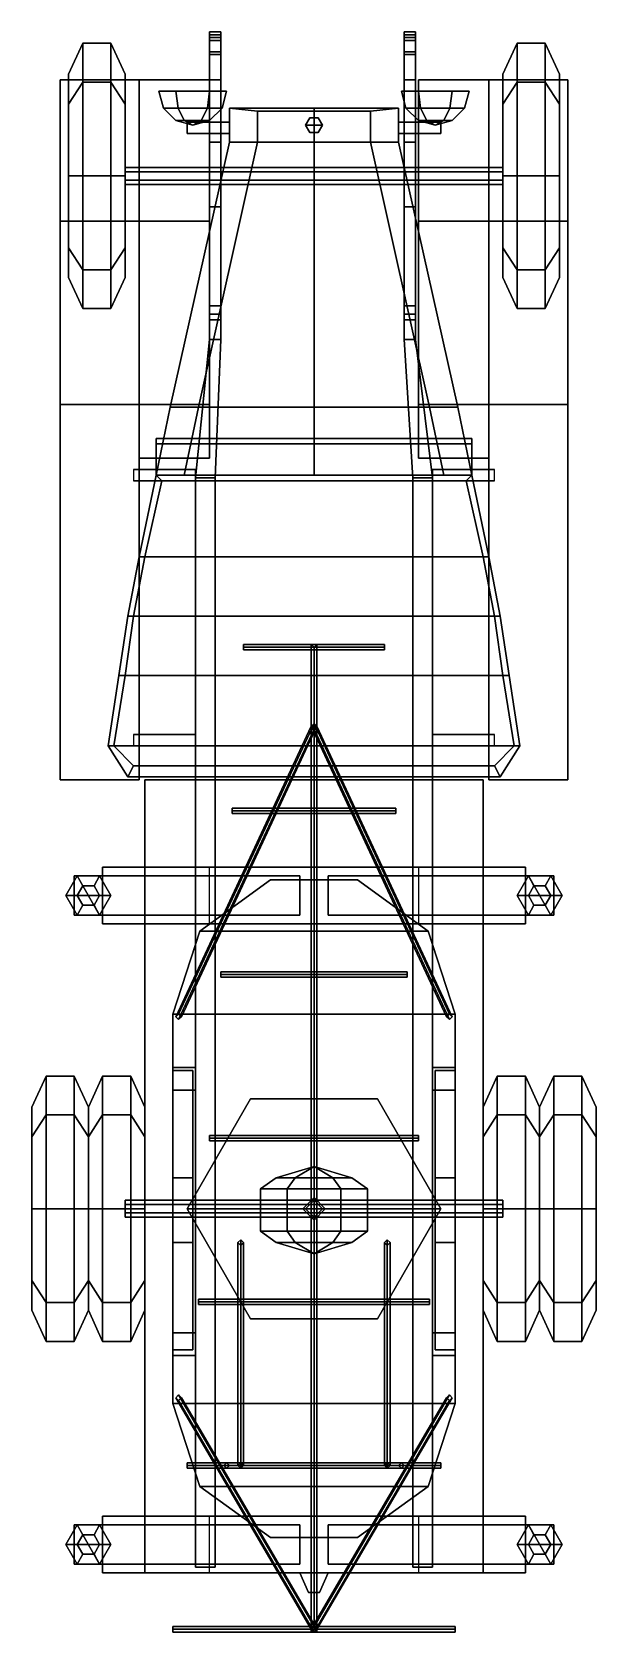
# Model space of a CAD drawing. Header units: millimetres. Extents: x -1 to 7, y -3.33 to 2.34.
# Drawn here: x -1 to 1, y -3.33 to 2.34 of the extents above.
import ezdxf

# ---------------------------------------------------------------- set-up
doc = ezdxf.new("R2010")
doc.units = ezdxf.units.MM
for name, color, linetype in [('mudguards', 6, 'Continuous'), ('outrigs', 4, 'Continuous'), ('supports', 5, 'Continuous'), ('turret', 3, 'Continuous'), ('wheels', 2, 'Continuous')]:
    doc.layers.add(name, color=color, linetype=linetype)

msp = doc.modelspace()

# ---------------------------------------------------------------- linework, layer by layer
for points in [[(-0.37, 2.33, 0.58), (-0.37, 2.26, 0.62), (-0.37, 2.31, 0.68), (-0.37, 2.34, 0.63)], [(-0.37, 2.31, 0.68), (-0.33, 2.31, 0.68), (-0.33, 2.34, 0.63), (-0.37, 2.34, 0.63)], [(-0.37, 2.34, 0.63), (-0.33, 2.34, 0.63), (-0.33, 2.33, 0.58), (-0.37, 2.33, 0.58)], [(-0.37, 2.34, 0.63), (-0.33, 2.34, 0.63), (-0.33, 2.33, 0.58), (-0.37, 2.33, 0.58)], [(-0.37, 2.33, 0.58), (-0.37, 2.26, 0.62), (-0.37, 2.31, 0.68), (-0.37, 2.34, 0.63)], [(-0.33, 2.33, 0.58), (-0.33, 2.26, 0.62), (-0.37, 2.26, 0.62), (-0.37, 2.33, 0.58)], [(-0.37, 2.33, 0.54), (-0.37, 1.95, 0.51), (-0.33, 1.95, 0.51), (-0.33, 2.33, 0.54)], [(-0.33, 2.33, 0.54), (-0.33, 2.33, 0.52), (-0.37, 2.33, 0.52), (-0.37, 2.33, 0.54)], [(-0.33, 2.33, 0.52), (-0.33, 1.95, 0.44), (-0.37, 1.95, 0.44), (-0.37, 2.33, 0.52)], [(-0.37, 2.33, 0.52), (-0.37, 1.95, 0.44), (-0.37, 1.95, 0.51), (-0.37, 2.33, 0.54)], [(-0.33, 2.33, 0.58), (-0.33, 2.26, 0.62), (-0.37, 2.26, 0.62), (-0.37, 2.33, 0.58)], [(-0.33, 2.34, 0.63), (-0.33, 2.31, 0.68), (-0.33, 2.26, 0.62), (-0.33, 2.33, 0.58)], [(-0.33, 2.34, 0.63), (-0.33, 2.31, 0.68), (-0.33, 2.26, 0.62), (-0.33, 2.33, 0.58)], [(-0.33, 1.95, 0.51), (-0.33, 1.95, 0.44), (-0.33, 2.33, 0.52), (-0.33, 2.33, 0.54)], [(0.32, 2.33, 0.58), (0.32, 2.26, 0.62), (0.32, 2.31, 0.68), (0.32, 2.34, 0.63)], [(0.32, 2.31, 0.68), (0.36, 2.31, 0.68), (0.36, 2.34, 0.63), (0.32, 2.34, 0.63)], [(0.32, 2.34, 0.63), (0.36, 2.34, 0.63), (0.36, 2.33, 0.58), (0.32, 2.33, 0.58)], [(0.36, 2.33, 0.58), (0.36, 2.26, 0.62), (0.32, 2.26, 0.62), (0.32, 2.33, 0.58)], [(0.36, 2.33, 0.52), (0.36, 1.95, 0.44), (0.32, 1.95, 0.44), (0.32, 2.33, 0.52)], [(0.32, 2.33, 0.52), (0.32, 1.95, 0.44), (0.32, 1.95, 0.51), (0.32, 2.33, 0.54)], [(0.36, 2.33, 0.54), (0.36, 2.33, 0.52), (0.32, 2.33, 0.52), (0.32, 2.33, 0.54)], [(0.32, 2.33, 0.54), (0.32, 1.95, 0.51), (0.36, 1.95, 0.51), (0.36, 2.33, 0.54)], [(0.36, 2.34, 0.63), (0.36, 2.31, 0.68), (0.36, 2.26, 0.62), (0.36, 2.33, 0.58)], [(0.36, 1.95, 0.51), (0.36, 1.95, 0.44), (0.36, 2.33, 0.52), (0.36, 2.33, 0.54)], [(-0.33, 2.32, 0.62), (-0.33, 2.32, 0.53), (-0.37, 2.32, 0.53), (-0.37, 2.32, 0.62)], [(-0.37, 2.32, 0.53), (-0.37, 2.27, 0.53), (-0.37, 2.27, 0.62), (-0.37, 2.32, 0.62)], [(-0.37, 2.26, 0.62), (-0.37, 2.17, 0.65), (-0.37, 2.17, 0.74), (-0.37, 2.31, 0.68)], [(-0.37, 2.31, 0.68), (-0.33, 2.31, 0.68), (-0.33, 2.26, 0.62), (-0.37, 2.26, 0.62)], [(-0.37, 2.17, 0.74), (-0.33, 2.17, 0.74), (-0.33, 2.31, 0.68), (-0.37, 2.31, 0.68)], [(-0.37, 2.26, 0.62), (-0.33, 2.26, 0.62), (-0.33, 2.31, 0.68), (-0.37, 2.31, 0.68)], [(-0.37, 2.27, 0.62), (-0.37, 2.27, 0.53), (-0.33, 2.27, 0.53), (-0.33, 2.27, 0.62)], [(-0.33, 2.27, 0.62), (-0.33, 2.27, 0.53), (-0.33, 2.32, 0.53), (-0.33, 2.32, 0.62)], [(-0.33, 2.31, 0.68), (-0.33, 2.17, 0.74), (-0.33, 2.17, 0.65), (-0.33, 2.26, 0.62)], [(0.36, 2.32, 0.62), (0.36, 2.32, 0.53), (0.32, 2.32, 0.53), (0.32, 2.32, 0.62)], [(0.32, 2.32, 0.53), (0.32, 2.27, 0.53), (0.32, 2.27, 0.62), (0.32, 2.32, 0.62)], [(0.32, 2.26, 0.62), (0.32, 2.17, 0.65), (0.32, 2.17, 0.74), (0.32, 2.31, 0.68)], [(0.32, 2.17, 0.74), (0.36, 2.17, 0.74), (0.36, 2.31, 0.68), (0.32, 2.31, 0.68)], [(0.32, 2.27, 0.62), (0.32, 2.27, 0.53), (0.36, 2.27, 0.53), (0.36, 2.27, 0.62)], [(0.36, 2.27, 0.62), (0.36, 2.27, 0.53), (0.36, 2.32, 0.53), (0.36, 2.32, 0.62)], [(0.36, 2.31, 0.68), (0.36, 2.17, 0.74), (0.36, 2.17, 0.65), (0.36, 2.26, 0.62)], [(-0.33, 2.26, 0.62), (-0.33, 2.17, 0.65), (-0.37, 2.17, 0.65), (-0.37, 2.26, 0.62)], [(0.36, 2.26, 0.62), (0.36, 2.17, 0.65), (0.32, 2.17, 0.65), (0.32, 2.26, 0.62)], [(-0.33, 2.17, 0.65), (-0.33, 1.25, 0.61), (-0.37, 1.25, 0.61), (-0.37, 2.17, 0.65)], [(-0.37, 1.25, 0.76), (-0.33, 1.25, 0.76), (-0.33, 2.17, 0.74), (-0.37, 2.17, 0.74)], [(-0.37, 2.17, 0.65), (-0.37, 1.25, 0.61), (-0.37, 1.25, 0.76), (-0.37, 2.17, 0.74)], [(-0.37, 2.17, 0.74), (-0.33, 2.17, 0.74), (-0.33, 2.17, 0.65), (-0.37, 2.17, 0.65)], [(-0.37, 2.17, 0.65), (-0.33, 2.17, 0.65), (-0.33, 2.17, 0.74), (-0.37, 2.17, 0.74)], [(-0.33, 2.17, 0.74), (-0.33, 1.25, 0.76), (-0.33, 1.25, 0.61), (-0.33, 2.17, 0.65)], [(0.32, 2.17, 0.65), (0.32, 1.25, 0.61), (0.32, 1.25, 0.76), (0.32, 2.17, 0.74)], [(0.32, 1.25, 0.76), (0.36, 1.25, 0.76), (0.36, 2.17, 0.74), (0.32, 2.17, 0.74)], [(0.36, 2.17, 0.65), (0.36, 1.25, 0.61), (0.32, 1.25, 0.61), (0.32, 2.17, 0.65)], [(0.36, 2.17, 0.74), (0.36, 1.25, 0.76), (0.36, 1.25, 0.61), (0.36, 2.17, 0.65)], [(-0.37, 2.13, 1.1439), (-0.31, 2.13, 1.04), (-0.55, 2.13, 1.04), (-0.49, 2.13, 1.1439)], [(-0.482, 2.07, 1.13), (-0.49, 2.13, 1.1439), (-0.55, 2.13, 1.04), (-0.5339, 2.07, 1.04)], [(-0.31, 2.13, 1.04), (-0.37, 2.13, 0.9361), (-0.49, 2.13, 0.9361), (-0.55, 2.13, 1.04)], [(-0.5339, 2.07, 1.04), (-0.55, 2.13, 1.04), (-0.49, 2.13, 0.9361), (-0.482, 2.07, 0.95)], [(-0.482, 2.07, 0.95), (-0.49, 2.13, 0.9361), (-0.37, 2.13, 0.9361), (-0.378, 2.07, 0.95)], [(-0.378, 2.07, 1.13), (-0.37, 2.13, 1.1439), (-0.49, 2.13, 1.1439), (-0.482, 2.07, 1.13)], [(-0.3261, 2.07, 1.04), (-0.31, 2.13, 1.04), (-0.37, 2.13, 1.1439), (-0.378, 2.07, 1.13)], [(-0.378, 2.07, 0.95), (-0.37, 2.13, 0.9361), (-0.31, 2.13, 1.04), (-0.3261, 2.07, 1.04)], [(0.3261, 2.07, 1.04), (0.31, 2.13, 1.04), (0.37, 2.13, 0.9361), (0.378, 2.07, 0.95)], [(0.378, 2.07, 1.13), (0.37, 2.13, 1.1439), (0.31, 2.13, 1.04), (0.3261, 2.07, 1.04)], [(0.49, 2.13, 1.1439), (0.55, 2.13, 1.04), (0.31, 2.13, 1.04), (0.37, 2.13, 1.1439)], [(0.55, 2.13, 1.04), (0.49, 2.13, 0.9361), (0.37, 2.13, 0.9361), (0.31, 2.13, 1.04)], [(0.378, 2.07, 0.95), (0.37, 2.13, 0.9361), (0.49, 2.13, 0.9361), (0.482, 2.07, 0.95)], [(0.482, 2.07, 1.13), (0.49, 2.13, 1.1439), (0.37, 2.13, 1.1439), (0.378, 2.07, 1.13)], [(0.482, 2.07, 0.95), (0.49, 2.13, 0.9361), (0.55, 2.13, 1.04), (0.5339, 2.07, 1.04)], [(0.5339, 2.07, 1.04), (0.55, 2.13, 1.04), (0.49, 2.13, 1.1439), (0.482, 2.07, 1.13)], [(-0.46, 2.0261, 1.092), (-0.482, 2.07, 1.13), (-0.5339, 2.07, 1.04), (-0.49, 2.0261, 1.04)], [(-0.49, 2.0261, 1.04), (-0.5339, 2.07, 1.04), (-0.482, 2.07, 0.95), (-0.46, 2.0261, 0.988)], [(-0.46, 2.0261, 0.988), (-0.482, 2.07, 0.95), (-0.378, 2.07, 0.95), (-0.4, 2.0261, 0.988)], [(-0.4, 2.0261, 1.092), (-0.378, 2.07, 1.13), (-0.482, 2.07, 1.13), (-0.46, 2.0261, 1.092)], [(-0.37, 2.0261, 1.04), (-0.3261, 2.07, 1.04), (-0.378, 2.07, 1.13), (-0.4, 2.0261, 1.092)], [(-0.4, 2.0261, 0.988), (-0.378, 2.07, 0.95), (-0.3261, 2.07, 1.04), (-0.37, 2.0261, 1.04)], [(-0.3, 2.07, 1.25), (0.3, 2.07, 1.25), (0.3, 2.07, 0.68), (-0.3, 2.07, 0.68)], [(0.3, 2.07, 0.68), (0.3, 1.95, 0.68), (-0.3, 1.95, 0.68), (-0.3, 2.07, 0.68)], [(-0.3, 2.07, 0.68), (-0.3, 1.95, 0.68), (-0.3, 1.95, 1.25), (-0.3, 2.07, 1.25)], [(-0.2, 2.06, 1.37), (0, 2.06, 1.39), (0, 2.07, 1.25), (-0.3, 2.07, 1.25)], [(-0.3, 2.07, 1.25), (-0.3, 1.95, 1.25), (-0.2, 1.95, 1.37), (-0.2, 2.06, 1.37)], [(-0.2, 1.95, 1.37), (0, 1.95, 1.39), (0, 2.06, 1.39), (-0.2, 2.06, 1.37)], [(0, 2.06, 1.39), (0.2, 2.06, 1.37), (0.3, 2.07, 1.25), (0, 2.07, 1.25)], [(0, 1.95, 1.39), (0.2, 1.95, 1.37), (0.2, 2.06, 1.37), (0, 2.06, 1.39)], [(0.2, 2.06, 1.37), (0.2, 1.95, 1.37), (0.3, 1.95, 1.25), (0.3, 2.07, 1.25)], [(0.3, 2.07, 1.25), (0.3, 1.95, 1.25), (0.3, 1.95, 0.68), (0.3, 2.07, 0.68)], [(0.37, 2.0261, 1.04), (0.3261, 2.07, 1.04), (0.378, 2.07, 0.95), (0.4, 2.0261, 0.988)], [(0.4, 2.0261, 1.092), (0.378, 2.07, 1.13), (0.3261, 2.07, 1.04), (0.37, 2.0261, 1.04)], [(0.4, 2.0261, 0.988), (0.378, 2.07, 0.95), (0.482, 2.07, 0.95), (0.46, 2.0261, 0.988)], [(0.46, 2.0261, 1.092), (0.482, 2.07, 1.13), (0.378, 2.07, 1.13), (0.4, 2.0261, 1.092)], [(0.46, 2.0261, 0.988), (0.482, 2.07, 0.95), (0.5339, 2.07, 1.04), (0.49, 2.0261, 1.04)], [(0.49, 2.0261, 1.04), (0.5339, 2.07, 1.04), (0.482, 2.07, 1.13), (0.46, 2.0261, 1.092)], [(-0.43, 2.01, 1.04), (-0.46, 2.0261, 1.092), (-0.49, 2.0261, 1.04), (-0.43, 2.01, 1.04)], [(-0.43, 2.01, 1.04), (-0.49, 2.0261, 1.04), (-0.46, 2.0261, 0.988), (-0.43, 2.01, 1.04)], [(-0.43, 2.01, 1.04), (-0.4, 2.0261, 1.092), (-0.46, 2.0261, 1.092), (-0.43, 2.01, 1.04)], [(-0.43, 2.01, 1.04), (-0.46, 2.0261, 0.988), (-0.4, 2.0261, 0.988), (-0.43, 2.01, 1.04)], [(-0.45, 2.02, 1), (-0.45, 1.98, 1), (-0.45, 1.98, 1.04), (-0.45, 2.02, 1.04)], [(-0.3, 2.02, 1.04), (-0.3, 2.02, 1), (-0.45, 2.02, 1), (-0.45, 2.02, 1.04)], [(-0.45, 2.02, 1.04), (-0.45, 1.98, 1.04), (-0.3, 1.98, 1.04), (-0.3, 2.02, 1.04)], [(-0.3, 2.02, 1), (-0.3, 1.98, 1), (-0.45, 1.98, 1), (-0.45, 2.02, 1)], [(-0.43, 2.01, 1.04), (-0.37, 2.0261, 1.04), (-0.4, 2.0261, 1.092), (-0.43, 2.01, 1.04)], [(-0.43, 2.01, 1.04), (-0.4, 2.0261, 0.988), (-0.37, 2.0261, 1.04), (-0.43, 2.01, 1.04)], [(-0.015, 2.036, 1.38), (-0.03, 2.01, 1.38), (-0.03, 2.01, 1.42), (-0.015, 2.036, 1.42)], [(0.015, 2.036, 1.42), (-0.015, 2.036, 1.42), (-0.03, 2.01, 1.42), (0.03, 2.01, 1.42)], [(-0.03, 2.01, 1.38), (-0.015, 1.984, 1.38), (-0.015, 1.984, 1.42), (-0.03, 2.01, 1.42)], [(0.03, 2.01, 1.42), (-0.03, 2.01, 1.42), (-0.015, 1.984, 1.42), (0.015, 1.984, 1.42)], [(0.015, 2.036, 1.38), (-0.015, 2.036, 1.38), (-0.015, 2.036, 1.42), (0.015, 2.036, 1.42)], [(0.03, 2.01, 1.38), (0.015, 2.036, 1.38), (0.015, 2.036, 1.42), (0.03, 2.01, 1.42)], [(0.015, 1.984, 1.38), (0.03, 2.01, 1.38), (0.03, 2.01, 1.42), (0.015, 1.984, 1.42)], [(0.3, 2.02, 1.04), (0.3, 1.98, 1.04), (0.45, 1.98, 1.04), (0.45, 2.02, 1.04)], [(0.45, 2.02, 1.04), (0.45, 2.02, 1), (0.3, 2.02, 1), (0.3, 2.02, 1.04)], [(0.45, 2.02, 1), (0.45, 1.98, 1), (0.3, 1.98, 1), (0.3, 2.02, 1)], [(0.43, 2.01, 1.04), (0.37, 2.0261, 1.04), (0.4, 2.0261, 0.988), (0.43, 2.01, 1.04)], [(0.43, 2.01, 1.04), (0.4, 2.0261, 1.092), (0.37, 2.0261, 1.04), (0.43, 2.01, 1.04)], [(0.43, 2.01, 1.04), (0.4, 2.0261, 0.988), (0.46, 2.0261, 0.988), (0.43, 2.01, 1.04)], [(0.43, 2.01, 1.04), (0.46, 2.0261, 1.092), (0.4, 2.0261, 1.092), (0.43, 2.01, 1.04)], [(0.43, 2.01, 1.04), (0.46, 2.0261, 0.988), (0.49, 2.0261, 1.04), (0.43, 2.01, 1.04)], [(0.43, 2.01, 1.04), (0.49, 2.0261, 1.04), (0.46, 2.0261, 1.092), (0.43, 2.01, 1.04)], [(0.45, 1.98, 1.04), (0.45, 1.98, 1), (0.45, 2.02, 1), (0.45, 2.02, 1.04)], [(0.3, 1.95, 0.68), (0.51, 1.01, 0.68), (-0.51, 1.01, 0.68), (-0.3, 1.95, 0.68)], [(-0.3, 1.95, 0.68), (-0.51, 1.01, 0.68), (-0.51, 1.01, 1.25), (-0.3, 1.95, 1.25)], [(-0.3, 1.95, 1.25), (-0.51, 1.01, 1.25), (-0.41, 1.01, 1.37), (-0.2, 1.95, 1.37)], [(-0.45, 1.98, 1.04), (-0.45, 1.98, 1), (-0.3, 1.98, 1), (-0.3, 1.98, 1.04)], [(-0.41, 1.01, 1.37), (0, 1.01, 1.39), (0, 1.95, 1.39), (-0.2, 1.95, 1.37)], [(-0.33, 1.95, 0.44), (-0.33, 1.72, 0.44), (-0.37, 1.72, 0.44), (-0.37, 1.95, 0.44)], [(-0.37, 1.95, 0.51), (-0.37, 1.72, 0.51), (-0.33, 1.72, 0.51), (-0.33, 1.95, 0.51)], [(-0.37, 1.95, 0.44), (-0.37, 1.72, 0.44), (-0.37, 1.72, 0.51), (-0.37, 1.95, 0.51)], [(-0.33, 1.72, 0.51), (-0.33, 1.72, 0.44), (-0.33, 1.95, 0.44), (-0.33, 1.95, 0.51)], [(-0.015, 1.984, 1.38), (0.015, 1.984, 1.38), (0.015, 1.984, 1.42), (-0.015, 1.984, 1.42)], [(0, 1.01, 1.39), (0.41, 1.01, 1.37), (0.2, 1.95, 1.37), (0, 1.95, 1.39)], [(0.2, 1.95, 1.37), (0.41, 1.01, 1.37), (0.51, 1.01, 1.25), (0.3, 1.95, 1.25)], [(0.3, 1.98, 1.04), (0.3, 1.98, 1), (0.45, 1.98, 1), (0.45, 1.98, 1.04)], [(0.3, 1.95, 1.25), (0.51, 1.01, 1.25), (0.51, 1.01, 0.68), (0.3, 1.95, 0.68)], [(0.32, 1.95, 0.44), (0.32, 1.72, 0.44), (0.32, 1.72, 0.51), (0.32, 1.95, 0.51)], [(0.32, 1.95, 0.51), (0.32, 1.72, 0.51), (0.36, 1.72, 0.51), (0.36, 1.95, 0.51)], [(0.36, 1.95, 0.44), (0.36, 1.72, 0.44), (0.32, 1.72, 0.44), (0.32, 1.95, 0.44)], [(0.36, 1.72, 0.51), (0.36, 1.72, 0.44), (0.36, 1.95, 0.44), (0.36, 1.95, 0.51)], [(-0.37, 1.72, 0.51), (-0.37, 1.34, 0.55), (-0.33, 1.34, 0.55), (-0.33, 1.72, 0.51)], [(-0.33, 1.72, 0.44), (-0.33, 1.34, 0.53), (-0.37, 1.34, 0.53), (-0.37, 1.72, 0.44)], [(-0.37, 1.72, 0.44), (-0.37, 1.34, 0.53), (-0.37, 1.34, 0.55), (-0.37, 1.72, 0.51)], [(-0.33, 1.34, 0.55), (-0.33, 1.34, 0.53), (-0.33, 1.72, 0.44), (-0.33, 1.72, 0.51)], [(0.32, 1.72, 0.44), (0.32, 1.34, 0.53), (0.32, 1.34, 0.55), (0.32, 1.72, 0.51)], [(0.36, 1.72, 0.44), (0.36, 1.34, 0.53), (0.32, 1.34, 0.53), (0.32, 1.72, 0.44)], [(0.32, 1.72, 0.51), (0.32, 1.34, 0.55), (0.36, 1.34, 0.55), (0.36, 1.72, 0.51)], [(0.36, 1.34, 0.55), (0.36, 1.34, 0.53), (0.36, 1.72, 0.44), (0.36, 1.72, 0.51)], [(-0.33, 1.37, 0.54), (-0.33, 1.32, 0.55), (-0.37, 1.32, 0.55), (-0.37, 1.37, 0.54)], [(-0.37, 1.37, 0.54), (-0.37, 1.32, 0.55), (-0.37, 1.32, 0.62), (-0.37, 1.37, 0.62)], [(-0.33, 1.37, 0.62), (-0.33, 1.37, 0.54), (-0.37, 1.37, 0.54), (-0.37, 1.37, 0.62)], [(-0.33, 1.32, 0.62), (-0.33, 1.32, 0.55), (-0.33, 1.37, 0.54), (-0.33, 1.37, 0.62)], [(0.36, 1.37, 0.62), (0.36, 1.37, 0.54), (0.32, 1.37, 0.54), (0.32, 1.37, 0.62)], [(0.32, 1.37, 0.54), (0.32, 1.32, 0.55), (0.32, 1.32, 0.62), (0.32, 1.37, 0.62)], [(0.36, 1.37, 0.54), (0.36, 1.32, 0.55), (0.32, 1.32, 0.55), (0.32, 1.37, 0.54)], [(0.36, 1.32, 0.62), (0.36, 1.32, 0.55), (0.36, 1.37, 0.54), (0.36, 1.37, 0.62)], [(-0.37, 1.34, 0.55), (-0.37, 1.34, 0.53), (-0.33, 1.34, 0.53), (-0.33, 1.34, 0.55)], [(-0.37, 1.32, 0.62), (-0.37, 1.32, 0.55), (-0.33, 1.32, 0.55), (-0.33, 1.32, 0.62)], [(0.32, 1.34, 0.55), (0.32, 1.34, 0.53), (0.36, 1.34, 0.53), (0.36, 1.34, 0.55)], [(0.32, 1.32, 0.62), (0.32, 1.32, 0.55), (0.36, 1.32, 0.55), (0.36, 1.32, 0.62)], [(-0.33, 1.25, 0.61), (-0.35, 0.76, 0.59), (-0.42, 0.76, 0.59), (-0.37, 1.25, 0.61)], [(-0.42, 0.76, 0.76), (-0.35, 0.76, 0.76), (-0.33, 1.25, 0.76), (-0.37, 1.25, 0.76)], [(-0.37, 1.25, 0.61), (-0.42, 0.76, 0.59), (-0.42, 0.76, 0.76), (-0.37, 1.25, 0.76)], [(-0.33, 1.25, 0.76), (-0.35, 0.76, 0.76), (-0.35, 0.76, 0.59), (-0.33, 1.25, 0.61)], [(0.36, 1.25, 0.61), (0.42, 0.76, 0.59), (0.35, 0.76, 0.59), (0.32, 1.25, 0.61)], [(0.35, 0.76, 0.76), (0.42, 0.76, 0.76), (0.36, 1.25, 0.76), (0.32, 1.25, 0.76)], [(0.32, 1.25, 0.61), (0.35, 0.76, 0.59), (0.35, 0.76, 0.76), (0.32, 1.25, 0.76)], [(0.36, 1.25, 0.76), (0.42, 0.76, 0.76), (0.42, 0.76, 0.59), (0.36, 1.25, 0.61)], [(0.51, 1.01, 0.68), (0.56, 0.77, 0.68), (-0.56, 0.77, 0.68), (-0.51, 1.01, 0.68)], [(-0.51, 1.01, 0.68), (-0.56, 0.77, 0.68), (-0.56, 0.77, 1.25), (-0.51, 1.01, 1.25)], [(-0.51, 1.01, 1.25), (-0.56, 0.77, 1.25), (-0.46, 0.77, 1.39), (-0.41, 1.01, 1.37)], [(-0.46, 0.77, 1.39), (0, 0.77, 1.39), (0, 1.01, 1.39), (-0.41, 1.01, 1.37)], [(0, 0.77, 1.39), (0.46, 0.77, 1.39), (0.41, 1.01, 1.37), (0, 1.01, 1.39)], [(0.41, 1.01, 1.37), (0.46, 0.77, 1.39), (0.56, 0.77, 1.25), (0.51, 1.01, 1.25)], [(0.51, 1.01, 1.25), (0.56, 0.77, 1.25), (0.56, 0.77, 0.68), (0.51, 1.01, 0.68)], [(-0.56, 0.88, 1.92), (-0.56, 0.77, 1.94), (-0.56, 0.77, 2), (-0.56, 0.9, 1.93)], [(-0.56, 0.9, 1.93), (-0.56, 0.77, 2), (0.56, 0.77, 2), (0.56, 0.9, 1.93)], [(0.56, 0.9, 1.93), (0.56, 0.88, 1.92), (-0.56, 0.88, 1.92), (-0.56, 0.9, 1.93)], [(0.56, 0.88, 1.92), (0.56, 0.77, 1.94), (-0.56, 0.77, 1.94), (-0.56, 0.88, 1.92)], [(0.56, 0.77, 2), (0.56, 0.77, 1.94), (0.56, 0.88, 1.92), (0.56, 0.9, 1.93)], [(-0.42, 0.75, 0.66), (-0.42, 0.79, 0.66), (-0.64, 0.79, 0.48), (-0.64, 0.75, 0.48)], [(-0.42, 0.79, 0.66), (-0.42, 0.79, 0.64), (-0.62, 0.79, 0.48), (-0.64, 0.79, 0.48)], [(-0.64, 0.75, 0.48), (-0.62, 0.75, 0.48), (-0.42, 0.75, 0.64), (-0.42, 0.75, 0.66)], [(-0.62, 0.75, 0.48), (-0.62, 0.79, 0.48), (-0.42, 0.79, 0.64), (-0.42, 0.75, 0.64)], [(0.56, 0.77, 0.68), (0.62, 0.48, 0.68), (-0.62, 0.48, 0.68), (-0.56, 0.77, 0.68)], [(-0.56, 0.77, 0.68), (-0.62, 0.48, 0.68), (-0.62, 0.48, 2), (-0.56, 0.77, 2)], [(-0.56, 0.77, 2), (-0.62, 0.48, 2), (-0.6, 0.48, 2.05), (-0.54, 0.75, 2.04)], [(-0.6, 0.48, 2.05), (0.6, 0.48, 2.05), (0.54, 0.75, 2.04), (-0.54, 0.75, 2.04)], [(-0.56, 0.77, 1.94), (0.56, 0.77, 1.94), (0.56, 0.77, 1.25), (-0.56, 0.77, 1.25)], [(-0.54, 0.75, 2.04), (0.54, 0.75, 2.04), (0.56, 0.77, 2), (-0.56, 0.77, 2)], [(-0.35, 0.76, 0.59), (-0.35, -3.1, 0.65), (-0.42, -3.1, 0.65), (-0.42, 0.76, 0.59)], [(-0.42, -3.1, 0.76), (-0.35, -3.1, 0.76), (-0.35, 0.76, 0.76), (-0.42, 0.76, 0.76)], [(-0.42, 0.76, 0.59), (-0.42, -3.1, 0.65), (-0.42, -3.1, 0.76), (-0.42, 0.76, 0.76)], [(-0.35, 0.76, 0.76), (-0.35, -3.1, 0.76), (-0.35, -3.1, 0.65), (-0.35, 0.76, 0.59)], [(0.42, 0.76, 0.59), (0.42, -3.1, 0.65), (0.35, -3.1, 0.65), (0.35, 0.76, 0.59)], [(0.35, -3.1, 0.76), (0.42, -3.1, 0.76), (0.42, 0.76, 0.76), (0.35, 0.76, 0.76)], [(0.35, 0.76, 0.59), (0.35, -3.1, 0.65), (0.35, -3.1, 0.76), (0.35, 0.76, 0.76)], [(0.42, 0.79, 0.66), (0.42, 0.75, 0.66), (0.64, 0.75, 0.48), (0.64, 0.79, 0.48)], [(0.64, 0.79, 0.48), (0.62, 0.79, 0.48), (0.42, 0.79, 0.64), (0.42, 0.79, 0.66)], [(0.62, 0.79, 0.48), (0.62, 0.75, 0.48), (0.42, 0.75, 0.64), (0.42, 0.79, 0.64)], [(0.42, 0.76, 0.76), (0.42, -3.1, 0.76), (0.42, -3.1, 0.65), (0.42, 0.76, 0.59)], [(0.42, 0.75, 0.66), (0.42, 0.75, 0.64), (0.62, 0.75, 0.48), (0.64, 0.75, 0.48)], [(0.54, 0.75, 2.04), (0.6, 0.48, 2.05), (0.62, 0.48, 2), (0.56, 0.77, 2)], [(0.56, 0.77, 2), (0.62, 0.48, 2), (0.62, 0.48, 0.68), (0.56, 0.77, 0.68)], [(-0.62, 0.48, 0.68), (-0.66, 0.27, 0.68), (-0.66, 0.27, 2), (-0.62, 0.48, 2)], [(0.62, 0.48, 0.68), (0.66, 0.27, 0.68), (-0.66, 0.27, 0.68), (-0.62, 0.48, 0.68)], [(-0.62, 0.48, 2), (-0.66, 0.27, 2), (-0.64, 0.27, 2.07), (-0.6, 0.48, 2.05)], [(-0.64, 0.27, 2.07), (0.64, 0.27, 2.07), (0.6, 0.48, 2.05), (-0.6, 0.48, 2.05)], [(0.6, 0.48, 2.05), (0.64, 0.27, 2.07), (0.66, 0.27, 2), (0.62, 0.48, 2)], [(0.62, 0.48, 2), (0.66, 0.27, 2), (0.66, 0.27, 0.68), (0.62, 0.48, 0.68)], [(0.66, 0.27, 0.68), (0.73, -0.19, 0.68), (-0.73, -0.19, 0.68), (-0.66, 0.27, 0.68)], [(-0.66, 0.27, 0.68), (-0.73, -0.19, 0.68), (-0.73, -0.19, 2), (-0.66, 0.27, 2)], [(-0.66, 0.27, 2), (-0.692, 0.06, 2), (-0.67, 0.06, 2.08), (-0.64, 0.27, 2.07)], [(-0.67, 0.06, 2.08), (0.67, 0.06, 2.08), (0.64, 0.27, 2.07), (-0.64, 0.27, 2.07)], [(0.64, 0.27, 2.07), (0.67, 0.06, 2.08), (0.692, 0.06, 2), (0.66, 0.27, 2)], [(0.66, 0.27, 2), (0.73, -0.19, 2), (0.73, -0.19, 0.68), (0.66, 0.27, 0.68)], [(-0.692, 0.06, 2), (-0.73, -0.19, 2), (-0.71, -0.19, 2.08), (-0.67, 0.06, 2.08)], [(-0.71, -0.19, 2.08), (0.71, -0.19, 2.08), (0.67, 0.06, 2.08), (-0.67, 0.06, 2.08)], [(0.67, 0.06, 2.08), (0.71, -0.19, 2.08), (0.73, -0.19, 2), (0.692, 0.06, 2)], [(-0.42, -0.19, 0.66), (-0.42, -0.15, 0.66), (-0.64, -0.15, 0.48), (-0.64, -0.19, 0.48)], [(-0.42, -0.15, 0.66), (-0.42, -0.15, 0.64), (-0.62, -0.15, 0.48), (-0.64, -0.15, 0.48)], [(-0.62, -0.19, 0.48), (-0.62, -0.15, 0.48), (-0.42, -0.15, 0.64), (-0.42, -0.19, 0.64)], [(0.42, -0.15, 0.66), (0.42, -0.19, 0.66), (0.64, -0.19, 0.48), (0.64, -0.15, 0.48)], [(0.64, -0.15, 0.48), (0.62, -0.15, 0.48), (0.42, -0.15, 0.64), (0.42, -0.15, 0.66)], [(0.62, -0.15, 0.48), (0.62, -0.19, 0.48), (0.42, -0.19, 0.64), (0.42, -0.15, 0.64)], [(0.73, -0.19, 0.68), (0.66, -0.3, 0.68), (-0.66, -0.3, 0.68), (-0.73, -0.19, 0.68)], [(-0.73, -0.19, 0.68), (-0.66, -0.3, 0.68), (-0.66, -0.3, 2), (-0.73, -0.19, 2)], [(-0.73, -0.19, 2), (-0.66, -0.3, 2), (-0.64, -0.26, 2.08), (-0.71, -0.19, 2.08)], [(-0.64, -0.26, 2.08), (0.64, -0.26, 2.08), (0.71, -0.19, 2.08), (-0.71, -0.19, 2.08)], [(-0.64, -0.19, 0.48), (-0.62, -0.19, 0.48), (-0.42, -0.19, 0.64), (-0.42, -0.19, 0.66)], [(0.42, -0.19, 0.66), (0.42, -0.19, 0.64), (0.62, -0.19, 0.48), (0.64, -0.19, 0.48)], [(0.71, -0.19, 2.08), (0.64, -0.26, 2.08), (0.66, -0.3, 2), (0.73, -0.19, 2)], [(0.73, -0.19, 2), (0.66, -0.3, 2), (0.66, -0.3, 0.68), (0.73, -0.19, 0.68)], [(-0.66, -0.3, 2), (0.66, -0.3, 2), (0.64, -0.26, 2.08), (-0.64, -0.26, 2.08)], [(-0.66, -0.3, 0.68), (0.66, -0.3, 0.68), (0.66, -0.3, 2), (-0.66, -0.3, 2)], [(-0.6, -0.31, 0.88), (-0.6, -3.12, 0.88), (-0.6, -3.12, 0.92), (-0.6, -0.31, 0.92)], [(-0.6, -0.31, 0.92), (-0.6, -3.12, 0.92), (0.6, -3.12, 0.92), (0.6, -0.31, 0.92)], [(0.6, -0.31, 0.92), (0.6, -0.31, 0.88), (-0.6, -0.31, 0.88), (-0.6, -0.31, 0.92)], [(0.6, -0.31, 0.88), (0.6, -3.12, 0.88), (-0.6, -3.12, 0.88), (-0.6, -0.31, 0.88)], [(0.6, -3.12, 0.92), (0.6, -3.12, 0.88), (0.6, -0.31, 0.88), (0.6, -0.31, 0.92)], [(-0.75, -0.62, 0.54), (-0.75, -0.82, 0.54), (-0.37, -0.82, 0.88), (-0.37, -0.62, 0.88)], [(0.37, -0.62, 0.88), (0.75, -0.62, 0.54), (-0.75, -0.62, 0.54), (-0.37, -0.62, 0.88)], [(0.75, -0.62, 0.54), (0.75, -0.82, 0.54), (-0.75, -0.82, 0.54), (-0.75, -0.62, 0.54)], [(0.37, -0.82, 0.88), (0.75, -0.82, 0.54), (0.75, -0.62, 0.54), (0.37, -0.62, 0.88)], [(-0.37, -0.82, 0.88), (-0.75, -0.82, 0.54), (0.75, -0.82, 0.54), (0.37, -0.82, 0.88)], [(-0.42, -1.33, 0.73), (-0.42, -1.33, 0.68), (-0.5, -1.33, 0.68), (-0.5, -1.33, 0.73)], [(-0.5, -1.33, 0.68), (-0.5, -1.41, 0.68), (-0.5, -1.41, 0.73), (-0.5, -1.33, 0.73)], [(-0.42, -1.33, 0.68), (-0.42, -1.41, 0.68), (-0.5, -1.41, 0.68), (-0.5, -1.33, 0.68)], [(-0.5, -1.33, 0.73), (-0.5, -1.41, 0.73), (-0.42, -1.41, 0.73), (-0.42, -1.33, 0.73)], [(-0.5, -1.34, 0.67), (-0.5, -1.72, 0.59), (-0.5, -1.72, 0.66), (-0.5, -1.34, 0.69)], [(-0.43, -1.34, 0.67), (-0.43, -1.72, 0.59), (-0.5, -1.72, 0.59), (-0.5, -1.34, 0.67)], [(-0.5, -1.34, 0.69), (-0.5, -1.72, 0.66), (-0.43, -1.72, 0.66), (-0.43, -1.34, 0.69)], [(-0.43, -1.34, 0.69), (-0.43, -1.34, 0.67), (-0.5, -1.34, 0.67), (-0.5, -1.34, 0.69)], [(-0.43, -1.72, 0.66), (-0.43, -1.72, 0.59), (-0.43, -1.34, 0.67), (-0.43, -1.34, 0.69)], [(0.42, -1.33, 0.73), (0.42, -1.41, 0.73), (0.5, -1.41, 0.73), (0.5, -1.33, 0.73)], [(0.5, -1.33, 0.73), (0.5, -1.33, 0.68), (0.42, -1.33, 0.68), (0.42, -1.33, 0.73)], [(0.5, -1.33, 0.68), (0.5, -1.41, 0.68), (0.42, -1.41, 0.68), (0.42, -1.33, 0.68)], [(0.43, -1.34, 0.67), (0.43, -1.72, 0.59), (0.43, -1.72, 0.66), (0.43, -1.34, 0.69)], [(0.5, -1.34, 0.67), (0.5, -1.72, 0.59), (0.43, -1.72, 0.59), (0.43, -1.34, 0.67)], [(0.43, -1.34, 0.69), (0.43, -1.72, 0.66), (0.5, -1.72, 0.66), (0.5, -1.34, 0.69)], [(0.5, -1.34, 0.69), (0.5, -1.34, 0.67), (0.43, -1.34, 0.67), (0.43, -1.34, 0.69)], [(0.5, -1.41, 0.73), (0.5, -1.41, 0.68), (0.5, -1.33, 0.68), (0.5, -1.33, 0.73)], [(0.5, -1.72, 0.66), (0.5, -1.72, 0.59), (0.5, -1.34, 0.67), (0.5, -1.34, 0.69)], [(-0.5, -1.41, 0.73), (-0.5, -1.41, 0.68), (-0.42, -1.41, 0.68), (-0.42, -1.41, 0.73)], [(0.42, -1.41, 0.73), (0.42, -1.41, 0.68), (0.5, -1.41, 0.68), (0.5, -1.41, 0.73)], [(-0.225, -1.4403, 0.92), (-0.45, -1.83, 0.92), (-0.45, -1.83, 1.02), (-0.225, -1.4403, 1.02)], [(-0.45, -1.83, 1.02), (0.45, -1.83, 1.02), (0.225, -1.4403, 1.02), (-0.225, -1.4403, 1.02)], [(0.225, -1.4403, 0.92), (-0.225, -1.4403, 0.92), (-0.225, -1.4403, 1.02), (0.225, -1.4403, 1.02)], [(0.45, -1.83, 0.92), (0.225, -1.4403, 0.92), (0.225, -1.4403, 1.02), (0.45, -1.83, 1.02)], [(0, -1.68, 0.47), (-0.1344, -1.72, 0.47), (-0.0672, -1.72, 0.5864), (0, -1.68, 0.47)], [(0, -1.68, 0.47), (-0.0672, -1.72, 0.3536), (-0.1344, -1.72, 0.47), (0, -1.68, 0.47)], [(0, -1.68, 0.47), (-0.0672, -1.72, 0.5864), (0.0672, -1.72, 0.5864), (0, -1.68, 0.47)], [(0, -1.68, 0.47), (0.0672, -1.72, 0.3536), (-0.0672, -1.72, 0.3536), (0, -1.68, 0.47)], [(0, -1.68, 0.47), (0.0672, -1.72, 0.5864), (0.1344, -1.72, 0.47), (0, -1.68, 0.47)], [(0, -1.68, 0.47), (0.1344, -1.72, 0.47), (0.0672, -1.72, 0.3536), (0, -1.68, 0.47)], [(-0.5, -1.72, 0.59), (-0.5, -1.95, 0.59), (-0.5, -1.95, 0.66), (-0.5, -1.72, 0.66)], [(-0.5, -1.72, 0.66), (-0.5, -1.95, 0.66), (-0.43, -1.95, 0.66), (-0.43, -1.72, 0.66)], [(-0.43, -1.72, 0.59), (-0.43, -1.95, 0.59), (-0.5, -1.95, 0.59), (-0.5, -1.72, 0.59)], [(-0.43, -1.95, 0.66), (-0.43, -1.95, 0.59), (-0.43, -1.72, 0.59), (-0.43, -1.72, 0.66)], [(-0.1344, -1.72, 0.47), (-0.19, -1.76, 0.47), (-0.095, -1.76, 0.6345), (-0.0672, -1.72, 0.5864)], [(-0.0672, -1.72, 0.3536), (-0.095, -1.76, 0.3055), (-0.19, -1.76, 0.47), (-0.1344, -1.72, 0.47)], [(-0.0672, -1.72, 0.5864), (-0.095, -1.76, 0.6345), (0.095, -1.76, 0.6345), (0.0672, -1.72, 0.5864)], [(0.0672, -1.72, 0.3536), (0.095, -1.76, 0.3055), (-0.095, -1.76, 0.3055), (-0.0672, -1.72, 0.3536)], [(0.0672, -1.72, 0.5864), (0.095, -1.76, 0.6345), (0.19, -1.76, 0.47), (0.1344, -1.72, 0.47)], [(0.1344, -1.72, 0.47), (0.19, -1.76, 0.47), (0.095, -1.76, 0.3055), (0.0672, -1.72, 0.3536)], [(0.43, -1.72, 0.59), (0.43, -1.95, 0.59), (0.43, -1.95, 0.66), (0.43, -1.72, 0.66)], [(0.5, -1.72, 0.59), (0.5, -1.95, 0.59), (0.43, -1.95, 0.59), (0.43, -1.72, 0.59)], [(0.43, -1.72, 0.66), (0.43, -1.95, 0.66), (0.5, -1.95, 0.66), (0.5, -1.72, 0.66)], [(0.5, -1.95, 0.66), (0.5, -1.95, 0.59), (0.5, -1.72, 0.59), (0.5, -1.72, 0.66)], [(-0.095, -1.76, 0.6345), (-0.19, -1.76, 0.47), (-0.19, -1.91, 0.47), (-0.095, -1.91, 0.6345)], [(-0.19, -1.76, 0.47), (-0.095, -1.76, 0.3055), (-0.095, -1.91, 0.3055), (-0.19, -1.91, 0.47)], [(0.095, -1.76, 0.6345), (-0.095, -1.76, 0.6345), (-0.095, -1.91, 0.6345), (0.095, -1.91, 0.6345)], [(-0.095, -1.76, 0.3055), (0.095, -1.76, 0.3055), (0.095, -1.91, 0.3055), (-0.095, -1.91, 0.3055)], [(0.19, -1.76, 0.47), (0.095, -1.76, 0.6345), (0.095, -1.91, 0.6345), (0.19, -1.91, 0.47)], [(0.095, -1.76, 0.3055), (0.19, -1.76, 0.47), (0.19, -1.91, 0.47), (0.095, -1.91, 0.3055)], [(-0.45, -1.83, 0.92), (-0.225, -2.2197, 0.92), (-0.225, -2.2197, 1.02), (-0.45, -1.83, 1.02)], [(-0.225, -2.2197, 1.02), (0.225, -2.2197, 1.02), (0.45, -1.83, 1.02), (-0.45, -1.83, 1.02)], [(0.225, -2.2197, 0.92), (0.45, -1.83, 0.92), (0.45, -1.83, 1.02), (0.225, -2.2197, 1.02)], [(-0.1344, -1.95, 0.47), (-0.19, -1.91, 0.47), (-0.095, -1.91, 0.3055), (-0.0672, -1.95, 0.3536)], [(-0.0672, -1.95, 0.5864), (-0.095, -1.91, 0.6345), (-0.19, -1.91, 0.47), (-0.1344, -1.95, 0.47)], [(-0.0672, -1.95, 0.3536), (-0.095, -1.91, 0.3055), (0.095, -1.91, 0.3055), (0.0672, -1.95, 0.3536)], [(0.0672, -1.95, 0.5864), (0.095, -1.91, 0.6345), (-0.095, -1.91, 0.6345), (-0.0672, -1.95, 0.5864)], [(0.0672, -1.95, 0.3536), (0.095, -1.91, 0.3055), (0.19, -1.91, 0.47), (0.1344, -1.95, 0.47)], [(0.1344, -1.95, 0.47), (0.19, -1.91, 0.47), (0.095, -1.91, 0.6345), (0.0672, -1.95, 0.5864)], [(-0.5, -1.95, 0.59), (-0.5, -2.33, 0.68), (-0.5, -2.33, 0.7), (-0.5, -1.95, 0.66)], [(-0.43, -1.95, 0.59), (-0.43, -2.33, 0.68), (-0.5, -2.33, 0.68), (-0.5, -1.95, 0.59)], [(-0.5, -1.95, 0.66), (-0.5, -2.33, 0.7), (-0.43, -2.33, 0.7), (-0.43, -1.95, 0.66)], [(-0.43, -2.33, 0.7), (-0.43, -2.33, 0.68), (-0.43, -1.95, 0.59), (-0.43, -1.95, 0.66)], [(0, -1.99, 0.47), (-0.1344, -1.95, 0.47), (-0.0672, -1.95, 0.3536), (0, -1.99, 0.47)], [(0, -1.99, 0.47), (-0.0672, -1.95, 0.5864), (-0.1344, -1.95, 0.47), (0, -1.99, 0.47)], [(0, -1.99, 0.47), (-0.0672, -1.95, 0.3536), (0.0672, -1.95, 0.3536), (0, -1.99, 0.47)], [(0, -1.99, 0.47), (0.0672, -1.95, 0.5864), (-0.0672, -1.95, 0.5864), (0, -1.99, 0.47)], [(0, -1.99, 0.47), (0.0672, -1.95, 0.3536), (0.1344, -1.95, 0.47), (0, -1.99, 0.47)], [(0, -1.99, 0.47), (0.1344, -1.95, 0.47), (0.0672, -1.95, 0.5864), (0, -1.99, 0.47)], [(0.43, -1.95, 0.59), (0.43, -2.33, 0.68), (0.43, -2.33, 0.7), (0.43, -1.95, 0.66)], [(0.5, -1.95, 0.59), (0.5, -2.33, 0.68), (0.43, -2.33, 0.68), (0.43, -1.95, 0.59)], [(0.43, -1.95, 0.66), (0.43, -2.33, 0.7), (0.5, -2.33, 0.7), (0.5, -1.95, 0.66)], [(0.5, -2.33, 0.7), (0.5, -2.33, 0.68), (0.5, -1.95, 0.59), (0.5, -1.95, 0.66)], [(-0.225, -2.2197, 0.92), (0.225, -2.2197, 0.92), (0.225, -2.2197, 1.02), (-0.225, -2.2197, 1.02)], [(-0.5, -2.27, 0.73), (-0.5, -2.35, 0.73), (-0.42, -2.35, 0.73), (-0.42, -2.27, 0.73)], [(-0.5, -2.27, 0.68), (-0.5, -2.35, 0.68), (-0.5, -2.35, 0.73), (-0.5, -2.27, 0.73)], [(-0.42, -2.27, 0.73), (-0.42, -2.27, 0.68), (-0.5, -2.27, 0.68), (-0.5, -2.27, 0.73)], [(-0.42, -2.27, 0.68), (-0.42, -2.35, 0.68), (-0.5, -2.35, 0.68), (-0.5, -2.27, 0.68)], [(0.42, -2.27, 0.73), (0.42, -2.35, 0.73), (0.5, -2.35, 0.73), (0.5, -2.27, 0.73)], [(0.5, -2.27, 0.73), (0.5, -2.27, 0.68), (0.42, -2.27, 0.68), (0.42, -2.27, 0.73)], [(0.5, -2.27, 0.68), (0.5, -2.35, 0.68), (0.42, -2.35, 0.68), (0.42, -2.27, 0.68)], [(0.5, -2.35, 0.73), (0.5, -2.35, 0.68), (0.5, -2.27, 0.68), (0.5, -2.27, 0.73)], [(-0.5, -2.33, 0.7), (-0.5, -2.33, 0.68), (-0.43, -2.33, 0.68), (-0.43, -2.33, 0.7)], [(-0.5, -2.35, 0.73), (-0.5, -2.35, 0.68), (-0.42, -2.35, 0.68), (-0.42, -2.35, 0.73)], [(0.42, -2.35, 0.73), (0.42, -2.35, 0.68), (0.5, -2.35, 0.68), (0.5, -2.35, 0.73)], [(0.37, -2.92, 0.88), (0.75, -2.92, 0.54), (-0.75, -2.92, 0.54), (-0.37, -2.92, 0.88)], [(-0.75, -2.92, 0.54), (-0.75, -3.12, 0.54), (-0.37, -3.12, 0.88), (-0.37, -2.92, 0.88)], [(0.75, -2.92, 0.54), (0.75, -3.12, 0.54), (-0.75, -3.12, 0.54), (-0.75, -2.92, 0.54)], [(0.37, -3.12, 0.88), (0.75, -3.12, 0.54), (0.75, -2.92, 0.54), (0.37, -2.92, 0.88)], [(-0.42, -3.1, 0.65), (-0.35, -3.1, 0.65), (-0.35, -3.1, 0.76), (-0.42, -3.1, 0.76)], [(0.35, -3.1, 0.65), (0.42, -3.1, 0.65), (0.42, -3.1, 0.76), (0.35, -3.1, 0.76)], [(-0.37, -3.12, 0.88), (-0.75, -3.12, 0.54), (0.75, -3.12, 0.54), (0.37, -3.12, 0.88)], [(-0.6, -3.12, 0.92), (-0.6, -3.12, 0.88), (0.6, -3.12, 0.88), (0.6, -3.12, 0.92)], [(-0.05, -3.12, 0.73), (-0.02, -3.19, 0.73), (-0.02, -3.19, 0.76), (-0.05, -3.12, 0.76)], [(-0.05, -3.12, 0.76), (-0.02, -3.19, 0.76), (0.02, -3.19, 0.76), (0.05, -3.12, 0.76)], [(0.05, -3.12, 0.73), (0.02, -3.19, 0.73), (-0.02, -3.19, 0.73), (-0.05, -3.12, 0.73)], [(-0.05, -3.12, 0.65), (-0.02, -3.19, 0.65), (-0.02, -3.19, 0.66), (-0.05, -3.12, 0.66)], [(0.05, -3.12, 0.65), (0.02, -3.19, 0.65), (-0.02, -3.19, 0.65), (-0.05, -3.12, 0.65)], [(-0.05, -3.12, 0.66), (-0.02, -3.19, 0.66), (0.02, -3.19, 0.66), (0.05, -3.12, 0.66)], [(0.02, -3.19, 0.76), (0.02, -3.19, 0.73), (0.05, -3.12, 0.73), (0.05, -3.12, 0.76)], [(0.02, -3.19, 0.66), (0.02, -3.19, 0.65), (0.05, -3.12, 0.65), (0.05, -3.12, 0.66)], [(-0.02, -3.19, 0.76), (-0.02, -3.19, 0.73), (0.02, -3.19, 0.73), (0.02, -3.19, 0.76)], [(-0.02, -3.19, 0.66), (-0.02, -3.19, 0.65), (0.02, -3.19, 0.65), (0.02, -3.19, 0.66)]]:
    msp.add_3dface(points)
at = {"layer": 'mudguards'}
for points in [[(-0.9, 1.67, 1.04), (-0.62, 1.67, 1.04), (-0.62, 2.17, 1.04), (-0.9, 2.17, 1.04)], [(-0.62, 1.67, 1.04), (-0.9, 1.67, 1.04), (-0.9, 2.17, 1.04), (-0.62, 2.17, 1.04)], [(-0.62, 1.67, 0.53), (-0.37, 1.67, 0.53), (-0.37, 2.17, 0.53), (-0.62, 2.17, 0.53)], [(-0.37, 1.67, 0.53), (-0.62, 1.67, 0.53), (-0.62, 2.17, 0.53), (-0.37, 2.17, 0.53)], [(-0.62, 1.67, 0.53), (-0.62, 1.67, 1.04), (-0.62, 2.17, 1.04), (-0.62, 2.17, 0.53)], [(-0.62, 1.67, 1.04), (-0.62, 1.67, 0.53), (-0.62, 2.17, 0.53), (-0.62, 2.17, 1.04)], [(0.62, 1.67, 0.53), (0.37, 1.67, 0.53), (0.37, 2.17, 0.53), (0.62, 2.17, 0.53)], [(0.37, 1.67, 0.53), (0.62, 1.67, 0.53), (0.62, 2.17, 0.53), (0.37, 2.17, 0.53)], [(0.62, 1.67, 1.04), (0.9, 1.67, 1.04), (0.9, 2.17, 1.04), (0.62, 2.17, 1.04)], [(0.9, 1.67, 1.04), (0.62, 1.67, 1.04), (0.62, 2.17, 1.04), (0.9, 2.17, 1.04)], [(0.62, 1.67, 1.04), (0.62, 1.67, 0.53), (0.62, 2.17, 0.53), (0.62, 2.17, 1.04)], [(0.62, 1.67, 0.53), (0.62, 1.67, 1.04), (0.62, 2.17, 1.04), (0.62, 2.17, 0.53)], [(-0.9, 1.02, 0.48), (-0.62, 1.02, 0.48), (-0.62, 1.67, 1.04), (-0.9, 1.67, 1.04)], [(-0.62, 1.02, 0.48), (-0.9, 1.02, 0.48), (-0.9, 1.67, 1.04), (-0.62, 1.67, 1.04)], [(-0.37, 1.02, 0.48), (-0.62, 1.02, 0.48), (-0.62, 1.67, 0.53), (-0.37, 1.67, 0.53)], [(-0.62, 1.02, 0.48), (-0.37, 1.02, 0.48), (-0.37, 1.67, 0.53), (-0.62, 1.67, 0.53)], [(-0.62, 1.02, 0.48), (-0.62, 1.02, 0.48), (-0.62, 1.67, 1.04), (-0.62, 1.67, 0.53)], [(-0.62, 1.02, 0.48), (-0.62, 1.02, 0.48), (-0.62, 1.67, 0.53), (-0.62, 1.67, 1.04)], [(0.62, 1.02, 0.48), (0.37, 1.02, 0.48), (0.37, 1.67, 0.53), (0.62, 1.67, 0.53)], [(0.37, 1.02, 0.48), (0.62, 1.02, 0.48), (0.62, 1.67, 0.53), (0.37, 1.67, 0.53)], [(0.62, 1.02, 0.48), (0.9, 1.02, 0.48), (0.9, 1.67, 1.04), (0.62, 1.67, 1.04)], [(0.9, 1.02, 0.48), (0.62, 1.02, 0.48), (0.62, 1.67, 1.04), (0.9, 1.67, 1.04)], [(0.62, 1.02, 0.48), (0.62, 1.02, 0.48), (0.62, 1.67, 1.04), (0.62, 1.67, 0.53)], [(0.62, 1.02, 0.48), (0.62, 1.02, 0.48), (0.62, 1.67, 0.53), (0.62, 1.67, 1.04)], [(-0.9, -0.31, 0.48), (-0.62, -0.31, 0.48), (-0.62, 1.02, 0.48), (-0.9, 1.02, 0.48)], [(-0.62, -0.31, 0.48), (-0.9, -0.31, 0.48), (-0.9, 1.02, 0.48), (-0.62, 1.02, 0.48)], [(-0.37, 0.83, 0.48), (-0.62, 0.83, 0.48), (-0.62, 1.02, 0.48), (-0.37, 1.02, 0.48)], [(-0.62, 0.83, 0.48), (-0.37, 0.83, 0.48), (-0.37, 1.02, 0.48), (-0.62, 1.02, 0.48)], [(0.62, 0.83, 0.48), (0.37, 0.83, 0.48), (0.37, 1.02, 0.48), (0.62, 1.02, 0.48)], [(0.37, 0.83, 0.48), (0.62, 0.83, 0.48), (0.62, 1.02, 0.48), (0.37, 1.02, 0.48)], [(0.62, -0.31, 0.48), (0.9, -0.31, 0.48), (0.9, 1.02, 0.48), (0.62, 1.02, 0.48)], [(0.9, -0.31, 0.48), (0.62, -0.31, 0.48), (0.62, 1.02, 0.48), (0.9, 1.02, 0.48)]]:
    msp.add_3dface(points, dxfattribs=at)
at = {"layer": 'outrigs'}
for points in [[(-0.05, -0.79, 0.64), (-0.05, -0.65, 0.64), (-0.85, -0.65, 0.64), (-0.85, -0.79, 0.64)], [(-0.85, -0.79, 0.56), (-0.85, -0.65, 0.56), (-0.05, -0.65, 0.56), (-0.05, -0.79, 0.56)], [(-0.05, -0.65, 0.64), (-0.05, -0.65, 0.56), (-0.85, -0.65, 0.56), (-0.85, -0.65, 0.64)], [(-0.85, -0.65, 0.64), (-0.85, -0.65, 0.56), (-0.85, -0.79, 0.56), (-0.85, -0.79, 0.64)], [(0.05, -0.65, 0.64), (0.05, -0.79, 0.64), (0.85, -0.79, 0.64), (0.85, -0.65, 0.64)], [(0.85, -0.65, 0.64), (0.85, -0.65, 0.56), (0.05, -0.65, 0.56), (0.05, -0.65, 0.64)], [(0.85, -0.65, 0.56), (0.85, -0.79, 0.56), (0.05, -0.79, 0.56), (0.05, -0.65, 0.56)], [(0.85, -0.79, 0.64), (0.85, -0.79, 0.56), (0.85, -0.65, 0.56), (0.85, -0.65, 0.64)], [(-0.85, -0.79, 0.64), (-0.85, -0.79, 0.56), (-0.05, -0.79, 0.56), (-0.05, -0.79, 0.64)], [(0.05, -0.79, 0.64), (0.05, -0.79, 0.56), (0.85, -0.79, 0.56), (0.85, -0.79, 0.64)], [(-0.85, -2.95, 0.64), (-0.85, -2.95, 0.56), (-0.85, -3.09, 0.56), (-0.85, -3.09, 0.64)], [(-0.85, -3.09, 0.56), (-0.85, -2.95, 0.56), (-0.05, -2.95, 0.56), (-0.05, -3.09, 0.56)], [(-0.05, -2.95, 0.64), (-0.05, -2.95, 0.56), (-0.85, -2.95, 0.56), (-0.85, -2.95, 0.64)], [(-0.05, -3.09, 0.64), (-0.05, -2.95, 0.64), (-0.85, -2.95, 0.64), (-0.85, -3.09, 0.64)], [(0.85, -2.95, 0.56), (0.85, -3.09, 0.56), (0.05, -3.09, 0.56), (0.05, -2.95, 0.56)], [(0.85, -2.95, 0.64), (0.85, -2.95, 0.56), (0.05, -2.95, 0.56), (0.05, -2.95, 0.64)], [(0.05, -2.95, 0.64), (0.05, -3.09, 0.64), (0.85, -3.09, 0.64), (0.85, -2.95, 0.64)], [(0.85, -3.09, 0.64), (0.85, -3.09, 0.56), (0.85, -2.95, 0.56), (0.85, -2.95, 0.64)], [(-0.85, -3.09, 0.64), (-0.85, -3.09, 0.56), (-0.05, -3.09, 0.56), (-0.05, -3.09, 0.64)], [(0.05, -3.09, 0.64), (0.05, -3.09, 0.56), (0.85, -3.09, 0.56), (0.85, -3.09, 0.64)]]:
    msp.add_3dface(points, dxfattribs=at)
at = {"layer": 'supports'}
for points in [[(-0.84, -0.6507), (-0.88, -0.72), (-0.84, -0.72, 0.04), (-0.82, -0.6854, 0.04)], [(-0.84, -0.6507), (-0.76, -0.7893), (-0.84, -0.7893), (-0.88, -0.72)], [(-0.76, -0.6507), (-0.84, -0.6507), (-0.82, -0.6854, 0.04), (-0.78, -0.6854, 0.04)], [(-0.76, -0.6507), (-0.72, -0.72), (-0.76, -0.7893), (-0.84, -0.6507)], [(-0.72, -0.72), (-0.76, -0.6507), (-0.78, -0.6854, 0.04), (-0.76, -0.72, 0.04)], [(0.76, -0.6507), (0.72, -0.72), (0.76, -0.72, 0.04), (0.78, -0.6854, 0.04)], [(0.76, -0.7893), (0.72, -0.72), (0.76, -0.6507), (0.84, -0.7893)], [(0.84, -0.6507), (0.76, -0.6507), (0.78, -0.6854, 0.04), (0.82, -0.6854, 0.04)], [(0.84, -0.7893), (0.76, -0.6507), (0.84, -0.6507), (0.88, -0.72)], [(0.88, -0.72), (0.84, -0.6507), (0.82, -0.6854, 0.04), (0.84, -0.72, 0.04)], [(-0.88, -0.72), (-0.84, -0.7893), (-0.82, -0.7546, 0.04), (-0.84, -0.72, 0.04)], [(-0.82, -0.6854, 0.04), (-0.84, -0.72, 0.04), (-0.84, -0.72, 0.74), (-0.82, -0.6854, 0.74)], [(-0.78, -0.6854, 0.74), (-0.82, -0.6854, 0.74), (-0.84, -0.72, 0.74), (-0.76, -0.72, 0.74)], [(-0.84, -0.72, 0.04), (-0.82, -0.7546, 0.04), (-0.82, -0.7546, 0.74), (-0.84, -0.72, 0.74)], [(-0.76, -0.72, 0.74), (-0.84, -0.72, 0.74), (-0.82, -0.7546, 0.74), (-0.78, -0.7546, 0.74)], [(-0.78, -0.6854, 0.04), (-0.82, -0.6854, 0.04), (-0.82, -0.6854, 0.74), (-0.78, -0.6854, 0.74)], [(-0.76, -0.72, 0.04), (-0.78, -0.6854, 0.04), (-0.78, -0.6854, 0.74), (-0.76, -0.72, 0.74)], [(-0.78, -0.7546, 0.04), (-0.76, -0.72, 0.04), (-0.76, -0.72, 0.74), (-0.78, -0.7546, 0.74)], [(-0.76, -0.7893), (-0.72, -0.72), (-0.76, -0.72, 0.04), (-0.78, -0.7546, 0.04)], [(0.72, -0.72), (0.76, -0.7893), (0.78, -0.7546, 0.04), (0.76, -0.72, 0.04)], [(0.78, -0.6854, 0.04), (0.76, -0.72, 0.04), (0.76, -0.72, 0.74), (0.78, -0.6854, 0.74)], [(0.76, -0.72, 0.74), (0.84, -0.72, 0.74), (0.82, -0.6854, 0.74), (0.78, -0.6854, 0.74)], [(0.76, -0.72, 0.04), (0.78, -0.7546, 0.04), (0.78, -0.7546, 0.74), (0.76, -0.72, 0.74)], [(0.78, -0.7546, 0.74), (0.82, -0.7546, 0.74), (0.84, -0.72, 0.74), (0.76, -0.72, 0.74)], [(0.82, -0.6854, 0.04), (0.78, -0.6854, 0.04), (0.78, -0.6854, 0.74), (0.82, -0.6854, 0.74)], [(0.84, -0.72, 0.04), (0.82, -0.6854, 0.04), (0.82, -0.6854, 0.74), (0.84, -0.72, 0.74)], [(0.84, -0.7893), (0.88, -0.72), (0.84, -0.72, 0.04), (0.82, -0.7546, 0.04)], [(0.82, -0.7546, 0.04), (0.84, -0.72, 0.04), (0.84, -0.72, 0.74), (0.82, -0.7546, 0.74)], [(-0.84, -0.7893), (-0.76, -0.7893), (-0.78, -0.7546, 0.04), (-0.82, -0.7546, 0.04)], [(-0.82, -0.7546, 0.04), (-0.78, -0.7546, 0.04), (-0.78, -0.7546, 0.74), (-0.82, -0.7546, 0.74)], [(0.76, -0.7893), (0.84, -0.7893), (0.82, -0.7546, 0.04), (0.78, -0.7546, 0.04)], [(0.78, -0.7546, 0.04), (0.82, -0.7546, 0.04), (0.82, -0.7546, 0.74), (0.78, -0.7546, 0.74)], [(-0.84, -2.9507), (-0.76, -3.0893), (-0.84, -3.0893), (-0.88, -3.02)], [(-0.84, -2.9507), (-0.88, -3.02), (-0.84, -3.02, 0.04), (-0.82, -2.9854, 0.04)], [(-0.76, -2.9507), (-0.72, -3.02), (-0.76, -3.0893), (-0.84, -2.9507)], [(-0.76, -2.9507), (-0.84, -2.9507), (-0.82, -2.9854, 0.04), (-0.78, -2.9854, 0.04)], [(-0.82, -2.9854, 0.04), (-0.84, -3.02, 0.04), (-0.84, -3.02, 0.74), (-0.82, -2.9854, 0.74)], [(-0.78, -2.9854, 0.74), (-0.82, -2.9854, 0.74), (-0.84, -3.02, 0.74), (-0.76, -3.02, 0.74)], [(-0.78, -2.9854, 0.04), (-0.82, -2.9854, 0.04), (-0.82, -2.9854, 0.74), (-0.78, -2.9854, 0.74)], [(-0.72, -3.02), (-0.76, -2.9507), (-0.78, -2.9854, 0.04), (-0.76, -3.02, 0.04)], [(-0.76, -3.02, 0.04), (-0.78, -2.9854, 0.04), (-0.78, -2.9854, 0.74), (-0.76, -3.02, 0.74)], [(0.76, -3.0893), (0.72, -3.02), (0.76, -2.9507), (0.84, -3.0893)], [(0.76, -2.9507), (0.72, -3.02), (0.76, -3.02, 0.04), (0.78, -2.9854, 0.04)], [(0.84, -3.0893), (0.76, -2.9507), (0.84, -2.9507), (0.88, -3.02)], [(0.84, -2.9507), (0.76, -2.9507), (0.78, -2.9854, 0.04), (0.82, -2.9854, 0.04)], [(0.78, -2.9854, 0.04), (0.76, -3.02, 0.04), (0.76, -3.02, 0.74), (0.78, -2.9854, 0.74)], [(0.76, -3.02, 0.74), (0.84, -3.02, 0.74), (0.82, -2.9854, 0.74), (0.78, -2.9854, 0.74)], [(0.82, -2.9854, 0.04), (0.78, -2.9854, 0.04), (0.78, -2.9854, 0.74), (0.82, -2.9854, 0.74)], [(0.88, -3.02), (0.84, -2.9507), (0.82, -2.9854, 0.04), (0.84, -3.02, 0.04)], [(0.84, -3.02, 0.04), (0.82, -2.9854, 0.04), (0.82, -2.9854, 0.74), (0.84, -3.02, 0.74)], [(-0.88, -3.02), (-0.84, -3.0893), (-0.82, -3.0546, 0.04), (-0.84, -3.02, 0.04)], [(-0.84, -3.02, 0.04), (-0.82, -3.0546, 0.04), (-0.82, -3.0546, 0.74), (-0.84, -3.02, 0.74)], [(-0.76, -3.02, 0.74), (-0.84, -3.02, 0.74), (-0.82, -3.0546, 0.74), (-0.78, -3.0546, 0.74)], [(-0.84, -3.0893), (-0.76, -3.0893), (-0.78, -3.0546, 0.04), (-0.82, -3.0546, 0.04)], [(-0.82, -3.0546, 0.04), (-0.78, -3.0546, 0.04), (-0.78, -3.0546, 0.74), (-0.82, -3.0546, 0.74)], [(-0.78, -3.0546, 0.04), (-0.76, -3.02, 0.04), (-0.76, -3.02, 0.74), (-0.78, -3.0546, 0.74)], [(-0.76, -3.0893), (-0.72, -3.02), (-0.76, -3.02, 0.04), (-0.78, -3.0546, 0.04)], [(0.72, -3.02), (0.76, -3.0893), (0.78, -3.0546, 0.04), (0.76, -3.02, 0.04)], [(0.76, -3.02, 0.04), (0.78, -3.0546, 0.04), (0.78, -3.0546, 0.74), (0.76, -3.02, 0.74)], [(0.78, -3.0546, 0.74), (0.82, -3.0546, 0.74), (0.84, -3.02, 0.74), (0.76, -3.02, 0.74)], [(0.76, -3.0893), (0.84, -3.0893), (0.82, -3.0546, 0.04), (0.78, -3.0546, 0.04)], [(0.78, -3.0546, 0.04), (0.82, -3.0546, 0.04), (0.82, -3.0546, 0.74), (0.78, -3.0546, 0.74)], [(0.82, -3.0546, 0.04), (0.84, -3.02, 0.04), (0.84, -3.02, 0.74), (0.82, -3.0546, 0.74)], [(0.84, -3.0893), (0.88, -3.02), (0.84, -3.02, 0.04), (0.82, -3.0546, 0.04)]]:
    msp.add_3dface(points, dxfattribs=at)
at = {"layer": 'turret'}
for points in [[(0.25, 0.16, 5.99), (0.25, 0.17, 5.98), (-0.25, 0.17, 5.98), (-0.25, 0.16, 5.99)], [(0.25, 0.17, 5.98), (0.25, 0.16, 5.97), (-0.25, 0.16, 5.97), (-0.25, 0.17, 5.98)], [(-0.25, 0.16, 5.97), (-0.25, 0.15, 5.98), (-0.25, 0.16, 5.99), (-0.25, 0.17, 5.98)], [(0.25, 0.15, 5.98), (0.25, 0.16, 5.99), (-0.25, 0.16, 5.99), (-0.25, 0.15, 5.98)], [(0.25, 0.16, 5.97), (0.25, 0.15, 5.98), (-0.25, 0.15, 5.98), (-0.25, 0.16, 5.97)], [(0, 0.16, 5.99), (-0.01, 0.17, 5.98), (-0.01, -3.33, 5.98), (0, -3.32, 5.99)], [(-0.01, 0.17, 5.98), (0, 0.16, 5.97), (0, -3.32, 5.97), (-0.01, -3.33, 5.98)], [(0.01, 0.17, 5.98), (0, 0.16, 5.99), (0, -3.32, 5.99), (0.01, -3.33, 5.98)], [(0, 0.16, 5.97), (0.01, 0.17, 5.98), (0.01, -3.33, 5.98), (0, -3.32, 5.97)], [(0.25, 0.16, 5.97), (0.25, 0.15, 5.98), (0.25, 0.16, 5.99), (0.25, 0.17, 5.98)], [(-0.48, -1.14, 2.7), (-0.49, -1.15, 2.7), (-0.01, -0.12, 5.98), (0, -0.11, 5.98)], [(-0.47, -1.15, 2.7), (-0.48, -1.14, 2.7), (0, -0.11, 5.98), (0.01, -0.12, 5.98)], [(0.48, -1.14, 2.7), (0.47, -1.15, 2.7), (-0.01, -0.12, 5.98), (0, -0.11, 5.98)], [(0.49, -1.15, 2.7), (0.48, -1.14, 2.7), (0, -0.11, 5.98), (0.01, -0.12, 5.98)], [(-0.49, -1.15, 2.7), (-0.48, -1.16, 2.7), (0, -0.13, 5.98), (-0.01, -0.12, 5.98)], [(-0.48, -1.16, 2.7), (-0.47, -1.15, 2.7), (0.01, -0.12, 5.98), (0, -0.13, 5.98)], [(0.47, -1.15, 2.7), (0.48, -1.16, 2.7), (0, -0.13, 5.98), (-0.01, -0.12, 5.98)], [(0.48, -1.16, 2.7), (0.49, -1.15, 2.7), (0.01, -0.12, 5.98), (0, -0.13, 5.98)], [(0.29, -0.42, 5.99), (0.29, -0.41, 5.98), (-0.29, -0.41, 5.98), (-0.29, -0.42, 5.99)], [(0.29, -0.41, 5.98), (0.29, -0.42, 5.97), (-0.29, -0.42, 5.97), (-0.29, -0.41, 5.98)], [(-0.29, -0.42, 5.97), (-0.29, -0.43, 5.98), (-0.29, -0.42, 5.99), (-0.29, -0.41, 5.98)], [(0.29, -0.43, 5.98), (0.29, -0.42, 5.99), (-0.29, -0.42, 5.99), (-0.29, -0.43, 5.98)], [(0.29, -0.42, 5.97), (0.29, -0.43, 5.98), (-0.29, -0.43, 5.98), (-0.29, -0.42, 5.97)], [(0.29, -0.42, 5.97), (0.29, -0.43, 5.98), (0.29, -0.42, 5.99), (0.29, -0.41, 5.98)], [(-0.1545, -0.6645, 1.02), (-0.4045, -0.8461, 1.02), (-0.4045, -0.8461, 2.7), (-0.1545, -0.6645, 2.7)], [(-0.1545, -0.6645, 2.7), (-0.4045, -0.8461, 2.7), (0.4045, -0.8461, 2.7), (0.1545, -0.6645, 2.7)], [(0.1545, -0.6645, 1.02), (0.4045, -0.8461, 1.02), (-0.4045, -0.8461, 1.02), (-0.1545, -0.6645, 1.02)], [(0.1545, -0.6645, 1.02), (-0.1545, -0.6645, 1.02), (-0.1545, -0.6645, 2.7), (0.1545, -0.6645, 2.7)], [(0.4045, -0.8461, 1.02), (0.1545, -0.6645, 1.02), (0.1545, -0.6645, 2.7), (0.4045, -0.8461, 2.7)], [(-0.4045, -0.8461, 1.02), (-0.5, -1.14, 1.02), (-0.5, -1.14, 2.7), (-0.4045, -0.8461, 2.7)], [(-0.4045, -0.8461, 2.7), (-0.5, -1.14, 2.7), (0.5, -1.14, 2.7), (0.4045, -0.8461, 2.7)], [(0.4045, -0.8461, 1.02), (0.5, -1.14, 1.02), (-0.5, -1.14, 1.02), (-0.4045, -0.8461, 1.02)], [(0.5, -1.14, 1.02), (0.4045, -0.8461, 1.02), (0.4045, -0.8461, 2.7), (0.5, -1.14, 2.7)], [(0.33, -1, 5.99), (0.33, -0.99, 5.98), (-0.33, -0.99, 5.98), (-0.33, -1, 5.99)], [(0.33, -0.99, 5.98), (0.33, -1, 5.97), (-0.33, -1, 5.97), (-0.33, -0.99, 5.98)], [(-0.33, -1, 5.97), (-0.33, -1.01, 5.98), (-0.33, -1, 5.99), (-0.33, -0.99, 5.98)], [(0.33, -1.01, 5.98), (0.33, -1, 5.99), (-0.33, -1, 5.99), (-0.33, -1.01, 5.98)], [(0.33, -1, 5.97), (0.33, -1.01, 5.98), (-0.33, -1.01, 5.98), (-0.33, -1, 5.97)], [(0.33, -1, 5.97), (0.33, -1.01, 5.98), (0.33, -1, 5.99), (0.33, -0.99, 5.98)], [(-0.5, -1.14, 1.02), (-0.5, -2.52, 1.02), (-0.5, -2.52, 2.7), (-0.5, -1.14, 2.7)], [(-0.5, -1.14, 2.7), (-0.5, -2.52, 2.7), (0.5, -2.52, 2.7), (0.5, -1.14, 2.7)], [(0.5, -1.14, 1.02), (0.5, -2.52, 1.02), (-0.5, -2.52, 1.02), (-0.5, -1.14, 1.02)], [(0.5, -2.52, 2.7), (0.5, -2.52, 1.02), (0.5, -1.14, 1.02), (0.5, -1.14, 2.7)], [(0.37, -1.58, 5.99), (0.37, -1.57, 5.98), (-0.37, -1.57, 5.98), (-0.37, -1.58, 5.99)], [(0.37, -1.57, 5.98), (0.37, -1.58, 5.97), (-0.37, -1.58, 5.97), (-0.37, -1.57, 5.98)], [(-0.37, -1.58, 5.97), (-0.37, -1.59, 5.98), (-0.37, -1.58, 5.99), (-0.37, -1.57, 5.98)], [(0.37, -1.59, 5.98), (0.37, -1.58, 5.99), (-0.37, -1.58, 5.99), (-0.37, -1.59, 5.98)], [(0.37, -1.58, 5.97), (0.37, -1.59, 5.98), (-0.37, -1.59, 5.98), (-0.37, -1.58, 5.97)], [(0.37, -1.58, 5.97), (0.37, -1.59, 5.98), (0.37, -1.58, 5.99), (0.37, -1.57, 5.98)], [(0, -1.79, 2.7), (-0.04, -1.83, 2.7), (-0.03, -1.83, 6), (0, -1.8, 6)], [(-0.03, -1.83, 6), (0, -1.86, 6), (0.03, -1.83, 6), (0, -1.8, 6)], [(0.04, -1.83, 2.7), (0, -1.79, 2.7), (0, -1.8, 6), (0.03, -1.83, 6)], [(-0.04, -1.83, 2.7), (0, -1.87, 2.7), (0, -1.86, 6), (-0.03, -1.83, 6)], [(0, -1.87, 2.7), (0.04, -1.83, 2.7), (0.03, -1.83, 6), (0, -1.86, 6)], [(-0.26, -1.94, 2.7), (-0.27, -1.95, 2.7), (-0.27, -2.74, 5.68), (-0.26, -2.73, 5.69)], [(-0.27, -1.95, 2.7), (-0.26, -1.96, 2.7), (-0.26, -2.75, 5.69), (-0.27, -2.74, 5.68)], [(-0.25, -1.95, 2.7), (-0.26, -1.94, 2.7), (-0.26, -2.73, 5.69), (-0.25, -2.74, 5.68)], [(-0.26, -1.96, 2.7), (-0.25, -1.95, 2.7), (-0.25, -2.74, 5.68), (-0.26, -2.75, 5.69)], [(0.26, -1.94, 2.7), (0.25, -1.95, 2.7), (0.25, -2.74, 5.68), (0.26, -2.73, 5.69)], [(0.25, -1.95, 2.7), (0.26, -1.96, 2.7), (0.26, -2.75, 5.69), (0.25, -2.74, 5.68)], [(0.27, -1.95, 2.7), (0.26, -1.94, 2.7), (0.26, -2.73, 5.69), (0.27, -2.74, 5.68)], [(0.26, -1.96, 2.7), (0.27, -1.95, 2.7), (0.27, -2.74, 5.68), (0.26, -2.75, 5.69)], [(0.41, -2.16, 5.99), (0.41, -2.15, 5.98), (-0.41, -2.15, 5.98), (-0.41, -2.16, 5.99)], [(0.41, -2.15, 5.98), (0.41, -2.16, 5.97), (-0.41, -2.16, 5.97), (-0.41, -2.15, 5.98)], [(-0.41, -2.16, 5.97), (-0.41, -2.17, 5.98), (-0.41, -2.16, 5.99), (-0.41, -2.15, 5.98)], [(0.41, -2.16, 5.97), (0.41, -2.17, 5.98), (0.41, -2.16, 5.99), (0.41, -2.15, 5.98)], [(0.41, -2.17, 5.98), (0.41, -2.16, 5.99), (-0.41, -2.16, 5.99), (-0.41, -2.17, 5.98)], [(0.41, -2.16, 5.97), (0.41, -2.17, 5.98), (-0.41, -2.17, 5.98), (-0.41, -2.16, 5.97)], [(-0.48, -2.49, 2.7), (-0.49, -2.5, 2.7), (-0.01, -3.32, 5.98), (0, -3.31, 5.98)], [(-0.47, -2.5, 2.7), (-0.48, -2.49, 2.7), (0, -3.31, 5.98), (0.01, -3.32, 5.98)], [(0.48, -2.49, 2.7), (0.47, -2.5, 2.7), (-0.01, -3.32, 5.98), (0, -3.31, 5.98)], [(0.49, -2.5, 2.7), (0.48, -2.49, 2.7), (0, -3.31, 5.98), (0.01, -3.32, 5.98)], [(-0.5, -2.52, 1.02), (-0.4045, -2.8139, 1.02), (-0.4045, -2.8139, 2.7), (-0.5, -2.52, 2.7)], [(-0.5, -2.52, 2.7), (-0.4045, -2.8139, 2.7), (0.4045, -2.8139, 2.7), (0.5, -2.52, 2.7)], [(0.5, -2.52, 1.02), (0.4045, -2.8139, 1.02), (-0.4045, -2.8139, 1.02), (-0.5, -2.52, 1.02)], [(-0.49, -2.5, 2.7), (-0.48, -2.51, 2.7), (0, -3.33, 5.98), (-0.01, -3.32, 5.98)], [(-0.48, -2.51, 2.7), (-0.47, -2.5, 2.7), (0.01, -3.32, 5.98), (0, -3.33, 5.98)], [(0.47, -2.5, 2.7), (0.48, -2.51, 2.7), (0, -3.33, 5.98), (-0.01, -3.32, 5.98)], [(0.48, -2.51, 2.7), (0.49, -2.5, 2.7), (0.01, -3.32, 5.98), (0, -3.33, 5.98)], [(0.4045, -2.8139, 1.02), (0.5, -2.52, 1.02), (0.5, -2.52, 2.7), (0.4045, -2.8139, 2.7)], [(0.45, -2.74, 5.99), (0.45, -2.73, 5.98), (-0.45, -2.73, 5.98), (-0.45, -2.74, 5.99)], [(0.45, -2.73, 5.98), (0.45, -2.74, 5.97), (-0.45, -2.74, 5.97), (-0.45, -2.73, 5.98)], [(-0.45, -2.74, 5.97), (-0.45, -2.75, 5.98), (-0.45, -2.74, 5.99), (-0.45, -2.73, 5.98)], [(0.45, -2.75, 5.98), (0.45, -2.74, 5.99), (-0.45, -2.74, 5.99), (-0.45, -2.75, 5.98)], [(0.45, -2.74, 5.97), (0.45, -2.75, 5.98), (-0.45, -2.75, 5.98), (-0.45, -2.74, 5.97)], [(-0.26, -2.73, 5.69), (-0.27, -2.74, 5.68), (-0.32, -2.74, 5.98), (-0.31, -2.73, 5.98)], [(-0.27, -2.74, 5.68), (-0.26, -2.75, 5.69), (-0.31, -2.75, 5.98), (-0.32, -2.74, 5.98)], [(-0.25, -2.74, 5.7), (-0.26, -2.73, 5.69), (-0.31, -2.73, 5.98), (-0.3, -2.74, 5.98)], [(-0.26, -2.75, 5.69), (-0.25, -2.74, 5.7), (-0.3, -2.74, 5.98), (-0.31, -2.75, 5.98)], [(0.26, -2.73, 5.69), (0.27, -2.74, 5.68), (-0.27, -2.74, 5.68), (-0.26, -2.73, 5.69)], [(0.27, -2.74, 5.68), (0.26, -2.75, 5.69), (-0.26, -2.75, 5.69), (-0.27, -2.74, 5.68)], [(0.25, -2.74, 5.7), (0.26, -2.73, 5.69), (-0.26, -2.73, 5.69), (-0.25, -2.74, 5.7)], [(0.26, -2.75, 5.69), (0.25, -2.74, 5.7), (-0.25, -2.74, 5.7), (-0.26, -2.75, 5.69)], [(0.26, -2.73, 5.69), (0.25, -2.74, 5.7), (0.3, -2.74, 5.98), (0.31, -2.73, 5.98)], [(0.25, -2.74, 5.7), (0.26, -2.75, 5.69), (0.31, -2.75, 5.98), (0.3, -2.74, 5.98)], [(0.27, -2.74, 5.68), (0.26, -2.73, 5.69), (0.31, -2.73, 5.98), (0.32, -2.74, 5.98)], [(0.26, -2.75, 5.69), (0.27, -2.74, 5.68), (0.32, -2.74, 5.98), (0.31, -2.75, 5.98)], [(0.45, -2.74, 5.97), (0.45, -2.75, 5.98), (0.45, -2.74, 5.99), (0.45, -2.73, 5.98)], [(-0.4045, -2.8139, 1.02), (-0.1545, -2.9955, 1.02), (-0.1545, -2.9955, 2.7), (-0.4045, -2.8139, 2.7)], [(-0.4045, -2.8139, 2.7), (-0.1545, -2.9955, 2.7), (0.1545, -2.9955, 2.7), (0.4045, -2.8139, 2.7)], [(0.4045, -2.8139, 1.02), (0.1545, -2.9955, 1.02), (-0.1545, -2.9955, 1.02), (-0.4045, -2.8139, 1.02)], [(0.1545, -2.9955, 1.02), (0.4045, -2.8139, 1.02), (0.4045, -2.8139, 2.7), (0.1545, -2.9955, 2.7)], [(-0.1545, -2.9955, 1.02), (0.1545, -2.9955, 1.02), (0.1545, -2.9955, 2.7), (-0.1545, -2.9955, 2.7)], [(0.5, -3.32, 5.99), (0.5, -3.31, 5.98), (-0.5, -3.31, 5.98), (-0.5, -3.32, 5.99)], [(0.5, -3.31, 5.98), (0.5, -3.32, 5.97), (-0.5, -3.32, 5.97), (-0.5, -3.31, 5.98)], [(-0.5, -3.32, 5.97), (-0.5, -3.33, 5.98), (-0.5, -3.32, 5.99), (-0.5, -3.31, 5.98)], [(0.5, -3.33, 5.98), (0.5, -3.32, 5.99), (-0.5, -3.32, 5.99), (-0.5, -3.33, 5.98)], [(0.5, -3.32, 5.97), (0.5, -3.33, 5.98), (-0.5, -3.33, 5.98), (-0.5, -3.32, 5.97)], [(0.5, -3.32, 5.97), (0.5, -3.33, 5.98), (0.5, -3.32, 5.99), (0.5, -3.31, 5.98)]]:
    msp.add_3dface(points, dxfattribs=at)
at = {"layer": 'wheels'}
for points in [[(-0.82, 2.1623, 0.8023), (-0.82, 2.3, 0.47), (-0.87, 2.19, 0.47), (-0.87, 2.0846, 0.7246)], [(-0.82, 2.3, 0.47), (-0.82, 2.1623, 0.1377), (-0.87, 2.0846, 0.2154), (-0.87, 2.19, 0.47)], [(-0.72, 2.1623, 0.8023), (-0.72, 2.3, 0.47), (-0.82, 2.3, 0.47), (-0.82, 2.1623, 0.8023)], [(-0.72, 2.3, 0.47), (-0.72, 2.1623, 0.1377), (-0.82, 2.1623, 0.1377), (-0.82, 2.3, 0.47)], [(-0.72, 2.3, 0.47), (-0.72, 2.1623, 0.8023), (-0.67, 2.0846, 0.7246), (-0.67, 2.19, 0.47)], [(-0.72, 2.1623, 0.1377), (-0.72, 2.3, 0.47), (-0.67, 2.19, 0.47), (-0.67, 2.0846, 0.2154)], [(0.72, 2.1623, 0.8023), (0.72, 2.3, 0.47), (0.67, 2.19, 0.47), (0.67, 2.0846, 0.7246)], [(0.72, 2.3, 0.47), (0.72, 2.1623, 0.1377), (0.67, 2.0846, 0.2154), (0.67, 2.19, 0.47)], [(0.82, 2.1623, 0.8023), (0.82, 2.3, 0.47), (0.72, 2.3, 0.47), (0.72, 2.1623, 0.8023)], [(0.82, 2.3, 0.47), (0.82, 2.1623, 0.1377), (0.72, 2.1623, 0.1377), (0.72, 2.3, 0.47)], [(0.82, 2.1623, 0.1377), (0.82, 2.3, 0.47), (0.87, 2.19, 0.47), (0.87, 2.0846, 0.2154)], [(0.82, 2.3, 0.47), (0.82, 2.1623, 0.8023), (0.87, 2.0846, 0.7246), (0.87, 2.19, 0.47)], [(-0.87, 1.47, 0.47), (-0.87, 2.0846, 0.7246), (-0.87, 2.19, 0.47), (-0.87, 1.5754, 0.2154)], [(-0.87, 1.5754, 0.2154), (-0.87, 2.19, 0.47), (-0.87, 2.0846, 0.2154), (-0.87, 1.83, 0.11)], [(-0.82, 2.1623, 0.1377), (-0.82, 1.83), (-0.87, 1.83, 0.11), (-0.87, 2.0846, 0.2154)], [(-0.82, 1.83, 0.94), (-0.82, 2.1623, 0.8023), (-0.87, 2.0846, 0.7246), (-0.87, 1.83, 0.83)], [(-0.72, 2.1623, 0.1377), (-0.72, 1.83), (-0.82, 1.83), (-0.82, 2.1623, 0.1377)], [(-0.72, 1.83, 0.94), (-0.72, 2.1623, 0.8023), (-0.82, 2.1623, 0.8023), (-0.82, 1.83, 0.94)], [(-0.72, 1.83), (-0.72, 2.1623, 0.1377), (-0.67, 2.0846, 0.2154), (-0.67, 1.83, 0.11)], [(-0.72, 2.1623, 0.8023), (-0.72, 1.83, 0.94), (-0.67, 1.83, 0.83), (-0.67, 2.0846, 0.7246)], [(-0.67, 2.0846, 0.7246), (-0.67, 1.47, 0.47), (-0.67, 1.5754, 0.2154), (-0.67, 2.19, 0.47)], [(-0.67, 2.19, 0.47), (-0.67, 1.5754, 0.2154), (-0.67, 1.83, 0.11), (-0.67, 2.0846, 0.2154)], [(0.67, 1.47, 0.47), (0.67, 2.0846, 0.7246), (0.67, 2.19, 0.47), (0.67, 1.5754, 0.2154)], [(0.67, 1.5754, 0.2154), (0.67, 2.19, 0.47), (0.67, 2.0846, 0.2154), (0.67, 1.83, 0.11)], [(0.72, 1.83, 0.94), (0.72, 2.1623, 0.8023), (0.67, 2.0846, 0.7246), (0.67, 1.83, 0.83)], [(0.72, 2.1623, 0.1377), (0.72, 1.83), (0.67, 1.83, 0.11), (0.67, 2.0846, 0.2154)], [(0.82, 1.83, 0.94), (0.82, 2.1623, 0.8023), (0.72, 2.1623, 0.8023), (0.72, 1.83, 0.94)], [(0.82, 2.1623, 0.1377), (0.82, 1.83), (0.72, 1.83), (0.72, 2.1623, 0.1377)], [(0.82, 1.83), (0.82, 2.1623, 0.1377), (0.87, 2.0846, 0.2154), (0.87, 1.83, 0.11)], [(0.82, 2.1623, 0.8023), (0.82, 1.83, 0.94), (0.87, 1.83, 0.83), (0.87, 2.0846, 0.7246)], [(0.87, 2.0846, 0.7246), (0.87, 1.47, 0.47), (0.87, 1.5754, 0.2154), (0.87, 2.19, 0.47)], [(0.87, 2.19, 0.47), (0.87, 1.5754, 0.2154), (0.87, 1.83, 0.11), (0.87, 2.0846, 0.2154)], [(-0.87, 1.5754, 0.7246), (-0.87, 1.83, 0.83), (-0.87, 2.0846, 0.7246), (-0.87, 1.47, 0.47)], [(-0.67, 1.83, 0.83), (-0.67, 1.5754, 0.7246), (-0.67, 1.47, 0.47), (-0.67, 2.0846, 0.7246)], [(0.67, 1.5754, 0.7246), (0.67, 1.83, 0.83), (0.67, 2.0846, 0.7246), (0.67, 1.47, 0.47)], [(0.87, 1.83, 0.83), (0.87, 1.5754, 0.7246), (0.87, 1.47, 0.47), (0.87, 2.0846, 0.7246)], [(-0.82, 1.83), (-0.82, 1.4977, 0.1377), (-0.87, 1.5754, 0.2154), (-0.87, 1.83, 0.11)], [(-0.82, 1.4977, 0.8023), (-0.82, 1.83, 0.94), (-0.87, 1.83, 0.83), (-0.87, 1.5754, 0.7246)], [(-0.72, 1.83), (-0.72, 1.4977, 0.1377), (-0.82, 1.4977, 0.1377), (-0.82, 1.83)], [(-0.72, 1.4977, 0.8023), (-0.72, 1.83, 0.94), (-0.82, 1.83, 0.94), (-0.82, 1.4977, 0.8023)], [(-0.72, 1.4977, 0.1377), (-0.72, 1.83), (-0.67, 1.83, 0.11), (-0.67, 1.5754, 0.2154)], [(-0.72, 1.83, 0.94), (-0.72, 1.4977, 0.8023), (-0.67, 1.5754, 0.7246), (-0.67, 1.83, 0.83)], [(0.67, 1.845, 0.496), (0.67, 1.86, 0.47), (-0.67, 1.86, 0.47), (-0.67, 1.845, 0.496)], [(0.67, 1.86, 0.47), (0.67, 1.845, 0.444), (-0.67, 1.845, 0.444), (-0.67, 1.86, 0.47)], [(0.67, 1.815, 0.496), (0.67, 1.845, 0.496), (-0.67, 1.845, 0.496), (-0.67, 1.815, 0.496)], [(0.67, 1.845, 0.444), (0.67, 1.815, 0.444), (-0.67, 1.815, 0.444), (-0.67, 1.845, 0.444)], [(0.67, 1.8, 0.47), (0.67, 1.815, 0.496), (-0.67, 1.815, 0.496), (-0.67, 1.8, 0.47)], [(0.67, 1.815, 0.444), (0.67, 1.8, 0.47), (-0.67, 1.8, 0.47), (-0.67, 1.815, 0.444)], [(0.72, 1.4977, 0.8023), (0.72, 1.83, 0.94), (0.67, 1.83, 0.83), (0.67, 1.5754, 0.7246)], [(0.72, 1.83), (0.72, 1.4977, 0.1377), (0.67, 1.5754, 0.2154), (0.67, 1.83, 0.11)], [(0.82, 1.4977, 0.8023), (0.82, 1.83, 0.94), (0.72, 1.83, 0.94), (0.72, 1.4977, 0.8023)], [(0.82, 1.83), (0.82, 1.4977, 0.1377), (0.72, 1.4977, 0.1377), (0.72, 1.83)], [(0.82, 1.4977, 0.1377), (0.82, 1.83), (0.87, 1.83, 0.11), (0.87, 1.5754, 0.2154)], [(0.82, 1.83, 0.94), (0.82, 1.4977, 0.8023), (0.87, 1.5754, 0.7246), (0.87, 1.83, 0.83)], [(-0.82, 1.36, 0.47), (-0.82, 1.4977, 0.8023), (-0.87, 1.5754, 0.7246), (-0.87, 1.47, 0.47)], [(-0.82, 1.4977, 0.1377), (-0.82, 1.36, 0.47), (-0.87, 1.47, 0.47), (-0.87, 1.5754, 0.2154)], [(-0.72, 1.4977, 0.8023), (-0.72, 1.36, 0.47), (-0.67, 1.47, 0.47), (-0.67, 1.5754, 0.7246)], [(-0.72, 1.36, 0.47), (-0.72, 1.4977, 0.1377), (-0.67, 1.5754, 0.2154), (-0.67, 1.47, 0.47)], [(0.72, 1.36, 0.47), (0.72, 1.4977, 0.8023), (0.67, 1.5754, 0.7246), (0.67, 1.47, 0.47)], [(0.72, 1.4977, 0.1377), (0.72, 1.36, 0.47), (0.67, 1.47, 0.47), (0.67, 1.5754, 0.2154)], [(0.82, 1.36, 0.47), (0.82, 1.4977, 0.1377), (0.87, 1.5754, 0.2154), (0.87, 1.47, 0.47)], [(0.82, 1.4977, 0.8023), (0.82, 1.36, 0.47), (0.87, 1.47, 0.47), (0.87, 1.5754, 0.7246)], [(-0.72, 1.36, 0.47), (-0.72, 1.4977, 0.8023), (-0.82, 1.4977, 0.8023), (-0.82, 1.36, 0.47)], [(-0.72, 1.4977, 0.1377), (-0.72, 1.36, 0.47), (-0.82, 1.36, 0.47), (-0.82, 1.4977, 0.1377)], [(0.82, 1.36, 0.47), (0.82, 1.4977, 0.8023), (0.72, 1.4977, 0.8023), (0.72, 1.36, 0.47)], [(0.82, 1.4977, 0.1377), (0.82, 1.36, 0.47), (0.72, 1.36, 0.47), (0.72, 1.4977, 0.1377)], [(-0.95, -1.4977, 0.8023), (-0.95, -1.36, 0.47), (-1, -1.47, 0.47), (-1, -1.5754, 0.7246)], [(-0.95, -1.36, 0.47), (-0.95, -1.4977, 0.1377), (-1, -1.5754, 0.2154), (-1, -1.47, 0.47)], [(-0.85, -1.4977, 0.8023), (-0.85, -1.36, 0.47), (-0.95, -1.36, 0.47), (-0.95, -1.4977, 0.8023)], [(-0.85, -1.36, 0.47), (-0.85, -1.4977, 0.1377), (-0.95, -1.4977, 0.1377), (-0.95, -1.36, 0.47)], [(-0.85, -1.36, 0.47), (-0.85, -1.4977, 0.8023), (-0.8, -1.5754, 0.7246), (-0.8, -1.47, 0.47)], [(-0.85, -1.4977, 0.1377), (-0.85, -1.36, 0.47), (-0.8, -1.47, 0.47), (-0.8, -1.5754, 0.2154)], [(-0.75, -1.4977, 0.8023), (-0.75, -1.36, 0.47), (-0.8, -1.47, 0.47), (-0.8, -1.5754, 0.7246)], [(-0.75, -1.36, 0.47), (-0.75, -1.4977, 0.1377), (-0.8, -1.5754, 0.2154), (-0.8, -1.47, 0.47)], [(-0.65, -1.4977, 0.8023), (-0.65, -1.36, 0.47), (-0.75, -1.36, 0.47), (-0.75, -1.4977, 0.8023)], [(-0.65, -1.36, 0.47), (-0.65, -1.4977, 0.1377), (-0.75, -1.4977, 0.1377), (-0.75, -1.36, 0.47)], [(-0.65, -1.36, 0.47), (-0.65, -1.4977, 0.8023), (-0.6, -1.5754, 0.7246), (-0.6, -1.47, 0.47)], [(-0.65, -1.4977, 0.1377), (-0.65, -1.36, 0.47), (-0.6, -1.47, 0.47), (-0.6, -1.5754, 0.2154)], [(0.65, -1.4977, 0.8023), (0.65, -1.36, 0.47), (0.6, -1.47, 0.47), (0.6, -1.5754, 0.7246)], [(0.65, -1.36, 0.47), (0.65, -1.4977, 0.1377), (0.6, -1.5754, 0.2154), (0.6, -1.47, 0.47)], [(0.75, -1.4977, 0.8023), (0.75, -1.36, 0.47), (0.65, -1.36, 0.47), (0.65, -1.4977, 0.8023)], [(0.75, -1.36, 0.47), (0.75, -1.4977, 0.1377), (0.65, -1.4977, 0.1377), (0.65, -1.36, 0.47)], [(0.75, -1.36, 0.47), (0.75, -1.4977, 0.8023), (0.8, -1.5754, 0.7246), (0.8, -1.47, 0.47)], [(0.75, -1.4977, 0.1377), (0.75, -1.36, 0.47), (0.8, -1.47, 0.47), (0.8, -1.5754, 0.2154)], [(0.85, -1.4977, 0.8023), (0.85, -1.36, 0.47), (0.8, -1.47, 0.47), (0.8, -1.5754, 0.7246)], [(0.85, -1.36, 0.47), (0.85, -1.4977, 0.1377), (0.8, -1.5754, 0.2154), (0.8, -1.47, 0.47)], [(0.95, -1.4977, 0.8023), (0.95, -1.36, 0.47), (0.85, -1.36, 0.47), (0.85, -1.4977, 0.8023)], [(0.95, -1.36, 0.47), (0.95, -1.4977, 0.1377), (0.85, -1.4977, 0.1377), (0.85, -1.36, 0.47)], [(0.95, -1.36, 0.47), (0.95, -1.4977, 0.8023), (1, -1.5754, 0.7246), (1, -1.47, 0.47)], [(0.95, -1.4977, 0.1377), (0.95, -1.36, 0.47), (1, -1.47, 0.47), (1, -1.5754, 0.2154)], [(-1, -2.19, 0.47), (-1, -1.5754, 0.7246), (-1, -1.47, 0.47), (-1, -2.0846, 0.2154)], [(-1, -2.0846, 0.2154), (-1, -1.47, 0.47), (-1, -1.5754, 0.2154), (-1, -1.83, 0.11)], [(-0.6, -1.5754, 0.7246), (-0.6, -2.19, 0.47), (-0.6, -2.0846, 0.2154), (-0.6, -1.47, 0.47)], [(-0.6, -1.47, 0.47), (-0.6, -2.0846, 0.2154), (-0.6, -1.83, 0.11), (-0.6, -1.5754, 0.2154)], [(0.6, -2.19, 0.47), (0.6, -1.5754, 0.7246), (0.6, -1.47, 0.47), (0.6, -2.0846, 0.2154)], [(0.6, -2.0846, 0.2154), (0.6, -1.47, 0.47), (0.6, -1.5754, 0.2154), (0.6, -1.83, 0.11)], [(1, -1.5754, 0.7246), (1, -2.19, 0.47), (1, -2.0846, 0.2154), (1, -1.47, 0.47)], [(1, -1.47, 0.47), (1, -2.0846, 0.2154), (1, -1.83, 0.11), (1, -1.5754, 0.2154)], [(-0.95, -1.4977, 0.1377), (-0.95, -1.83), (-1, -1.83, 0.11), (-1, -1.5754, 0.2154)], [(-0.95, -1.83, 0.94), (-0.95, -1.4977, 0.8023), (-1, -1.5754, 0.7246), (-1, -1.83, 0.83)], [(-0.85, -1.4977, 0.1377), (-0.85, -1.83), (-0.95, -1.83), (-0.95, -1.4977, 0.1377)], [(-0.85, -1.83, 0.94), (-0.85, -1.4977, 0.8023), (-0.95, -1.4977, 0.8023), (-0.95, -1.83, 0.94)], [(-0.85, -1.83), (-0.85, -1.4977, 0.1377), (-0.8, -1.5754, 0.2154), (-0.8, -1.83, 0.11)], [(-0.85, -1.4977, 0.8023), (-0.85, -1.83, 0.94), (-0.8, -1.83, 0.83), (-0.8, -1.5754, 0.7246)], [(-0.75, -1.4977, 0.1377), (-0.75, -1.83), (-0.8, -1.83, 0.11), (-0.8, -1.5754, 0.2154)], [(-0.75, -1.83, 0.94), (-0.75, -1.4977, 0.8023), (-0.8, -1.5754, 0.7246), (-0.8, -1.83, 0.83)], [(-0.65, -1.4977, 0.1377), (-0.65, -1.83), (-0.75, -1.83), (-0.75, -1.4977, 0.1377)], [(-0.65, -1.83, 0.94), (-0.65, -1.4977, 0.8023), (-0.75, -1.4977, 0.8023), (-0.75, -1.83, 0.94)], [(-0.65, -1.83), (-0.65, -1.4977, 0.1377), (-0.6, -1.5754, 0.2154), (-0.6, -1.83, 0.11)], [(-0.65, -1.4977, 0.8023), (-0.65, -1.83, 0.94), (-0.6, -1.83, 0.83), (-0.6, -1.5754, 0.7246)], [(0.65, -1.4977, 0.1377), (0.65, -1.83), (0.6, -1.83, 0.11), (0.6, -1.5754, 0.2154)], [(0.65, -1.83, 0.94), (0.65, -1.4977, 0.8023), (0.6, -1.5754, 0.7246), (0.6, -1.83, 0.83)], [(0.75, -1.4977, 0.1377), (0.75, -1.83), (0.65, -1.83), (0.65, -1.4977, 0.1377)], [(0.75, -1.83, 0.94), (0.75, -1.4977, 0.8023), (0.65, -1.4977, 0.8023), (0.65, -1.83, 0.94)], [(0.75, -1.83), (0.75, -1.4977, 0.1377), (0.8, -1.5754, 0.2154), (0.8, -1.83, 0.11)], [(0.75, -1.4977, 0.8023), (0.75, -1.83, 0.94), (0.8, -1.83, 0.83), (0.8, -1.5754, 0.7246)], [(0.85, -1.4977, 0.1377), (0.85, -1.83), (0.8, -1.83, 0.11), (0.8, -1.5754, 0.2154)], [(0.85, -1.83, 0.94), (0.85, -1.4977, 0.8023), (0.8, -1.5754, 0.7246), (0.8, -1.83, 0.83)], [(0.95, -1.4977, 0.1377), (0.95, -1.83), (0.85, -1.83), (0.85, -1.4977, 0.1377)], [(0.95, -1.83, 0.94), (0.95, -1.4977, 0.8023), (0.85, -1.4977, 0.8023), (0.85, -1.83, 0.94)], [(0.95, -1.83), (0.95, -1.4977, 0.1377), (1, -1.5754, 0.2154), (1, -1.83, 0.11)], [(0.95, -1.4977, 0.8023), (0.95, -1.83, 0.94), (1, -1.83, 0.83), (1, -1.5754, 0.7246)], [(-1, -2.0846, 0.7246), (-1, -1.83, 0.83), (-1, -1.5754, 0.7246), (-1, -2.19, 0.47)], [(-0.6, -1.83, 0.83), (-0.6, -2.0846, 0.7246), (-0.6, -2.19, 0.47), (-0.6, -1.5754, 0.7246)], [(0.6, -2.0846, 0.7246), (0.6, -1.83, 0.83), (0.6, -1.5754, 0.7246), (0.6, -2.19, 0.47)], [(1, -1.83, 0.83), (1, -2.0846, 0.7246), (1, -2.19, 0.47), (1, -1.5754, 0.7246)], [(0.67, -1.8, 0.47), (0.67, -1.815, 0.444), (-0.67, -1.815, 0.444), (-0.67, -1.8, 0.47)], [(0.67, -1.815, 0.496), (0.67, -1.8, 0.47), (-0.67, -1.8, 0.47), (-0.67, -1.815, 0.496)], [(-0.95, -1.83), (-0.95, -2.1623, 0.1377), (-1, -2.0846, 0.2154), (-1, -1.83, 0.11)], [(-0.95, -2.1623, 0.8023), (-0.95, -1.83, 0.94), (-1, -1.83, 0.83), (-1, -2.0846, 0.7246)], [(-0.85, -1.83), (-0.85, -2.1623, 0.1377), (-0.95, -2.1623, 0.1377), (-0.95, -1.83)], [(-0.85, -2.1623, 0.8023), (-0.85, -1.83, 0.94), (-0.95, -1.83, 0.94), (-0.95, -2.1623, 0.8023)], [(-0.85, -2.1623, 0.1377), (-0.85, -1.83), (-0.8, -1.83, 0.11), (-0.8, -2.0846, 0.2154)], [(-0.85, -1.83, 0.94), (-0.85, -2.1623, 0.8023), (-0.8, -2.0846, 0.7246), (-0.8, -1.83, 0.83)], [(-0.75, -1.83), (-0.75, -2.1623, 0.1377), (-0.8, -2.0846, 0.2154), (-0.8, -1.83, 0.11)], [(-0.75, -2.1623, 0.8023), (-0.75, -1.83, 0.94), (-0.8, -1.83, 0.83), (-0.8, -2.0846, 0.7246)], [(-0.65, -1.83), (-0.65, -2.1623, 0.1377), (-0.75, -2.1623, 0.1377), (-0.75, -1.83)], [(-0.65, -2.1623, 0.8023), (-0.65, -1.83, 0.94), (-0.75, -1.83, 0.94), (-0.75, -2.1623, 0.8023)], [(0.67, -1.815, 0.444), (0.67, -1.845, 0.444), (-0.67, -1.845, 0.444), (-0.67, -1.815, 0.444)], [(0.67, -1.845, 0.496), (0.67, -1.815, 0.496), (-0.67, -1.815, 0.496), (-0.67, -1.845, 0.496)], [(0.67, -1.845, 0.444), (0.67, -1.86, 0.47), (-0.67, -1.86, 0.47), (-0.67, -1.845, 0.444)], [(0.67, -1.86, 0.47), (0.67, -1.845, 0.496), (-0.67, -1.845, 0.496), (-0.67, -1.86, 0.47)], [(-0.65, -2.1623, 0.1377), (-0.65, -1.83), (-0.6, -1.83, 0.11), (-0.6, -2.0846, 0.2154)], [(-0.65, -1.83, 0.94), (-0.65, -2.1623, 0.8023), (-0.6, -2.0846, 0.7246), (-0.6, -1.83, 0.83)], [(0.65, -1.83), (0.65, -2.1623, 0.1377), (0.6, -2.0846, 0.2154), (0.6, -1.83, 0.11)], [(0.65, -2.1623, 0.8023), (0.65, -1.83, 0.94), (0.6, -1.83, 0.83), (0.6, -2.0846, 0.7246)], [(0.75, -1.83), (0.75, -2.1623, 0.1377), (0.65, -2.1623, 0.1377), (0.65, -1.83)], [(0.75, -2.1623, 0.8023), (0.75, -1.83, 0.94), (0.65, -1.83, 0.94), (0.65, -2.1623, 0.8023)], [(0.75, -2.1623, 0.1377), (0.75, -1.83), (0.8, -1.83, 0.11), (0.8, -2.0846, 0.2154)], [(0.75, -1.83, 0.94), (0.75, -2.1623, 0.8023), (0.8, -2.0846, 0.7246), (0.8, -1.83, 0.83)], [(0.85, -1.83), (0.85, -2.1623, 0.1377), (0.8, -2.0846, 0.2154), (0.8, -1.83, 0.11)], [(0.85, -2.1623, 0.8023), (0.85, -1.83, 0.94), (0.8, -1.83, 0.83), (0.8, -2.0846, 0.7246)], [(0.95, -1.83), (0.95, -2.1623, 0.1377), (0.85, -2.1623, 0.1377), (0.85, -1.83)], [(0.95, -2.1623, 0.8023), (0.95, -1.83, 0.94), (0.85, -1.83, 0.94), (0.85, -2.1623, 0.8023)], [(0.95, -2.1623, 0.1377), (0.95, -1.83), (1, -1.83, 0.11), (1, -2.0846, 0.2154)], [(0.95, -1.83, 0.94), (0.95, -2.1623, 0.8023), (1, -2.0846, 0.7246), (1, -1.83, 0.83)], [(-0.95, -2.3, 0.47), (-0.95, -2.1623, 0.8023), (-1, -2.0846, 0.7246), (-1, -2.19, 0.47)], [(-0.95, -2.1623, 0.1377), (-0.95, -2.3, 0.47), (-1, -2.19, 0.47), (-1, -2.0846, 0.2154)], [(-0.85, -2.1623, 0.8023), (-0.85, -2.3, 0.47), (-0.8, -2.19, 0.47), (-0.8, -2.0846, 0.7246)], [(-0.85, -2.3, 0.47), (-0.85, -2.1623, 0.1377), (-0.8, -2.0846, 0.2154), (-0.8, -2.19, 0.47)], [(-0.75, -2.3, 0.47), (-0.75, -2.1623, 0.8023), (-0.8, -2.0846, 0.7246), (-0.8, -2.19, 0.47)], [(-0.75, -2.1623, 0.1377), (-0.75, -2.3, 0.47), (-0.8, -2.19, 0.47), (-0.8, -2.0846, 0.2154)], [(-0.65, -2.1623, 0.8023), (-0.65, -2.3, 0.47), (-0.6, -2.19, 0.47), (-0.6, -2.0846, 0.7246)], [(-0.65, -2.3, 0.47), (-0.65, -2.1623, 0.1377), (-0.6, -2.0846, 0.2154), (-0.6, -2.19, 0.47)], [(0.65, -2.3, 0.47), (0.65, -2.1623, 0.8023), (0.6, -2.0846, 0.7246), (0.6, -2.19, 0.47)], [(0.65, -2.1623, 0.1377), (0.65, -2.3, 0.47), (0.6, -2.19, 0.47), (0.6, -2.0846, 0.2154)], [(0.75, -2.1623, 0.8023), (0.75, -2.3, 0.47), (0.8, -2.19, 0.47), (0.8, -2.0846, 0.7246)], [(0.75, -2.3, 0.47), (0.75, -2.1623, 0.1377), (0.8, -2.0846, 0.2154), (0.8, -2.19, 0.47)], [(0.85, -2.3, 0.47), (0.85, -2.1623, 0.8023), (0.8, -2.0846, 0.7246), (0.8, -2.19, 0.47)], [(0.85, -2.1623, 0.1377), (0.85, -2.3, 0.47), (0.8, -2.19, 0.47), (0.8, -2.0846, 0.2154)], [(0.95, -2.1623, 0.8023), (0.95, -2.3, 0.47), (1, -2.19, 0.47), (1, -2.0846, 0.7246)], [(0.95, -2.3, 0.47), (0.95, -2.1623, 0.1377), (1, -2.0846, 0.2154), (1, -2.19, 0.47)], [(-0.85, -2.3, 0.47), (-0.85, -2.1623, 0.8023), (-0.95, -2.1623, 0.8023), (-0.95, -2.3, 0.47)], [(-0.85, -2.1623, 0.1377), (-0.85, -2.3, 0.47), (-0.95, -2.3, 0.47), (-0.95, -2.1623, 0.1377)], [(-0.65, -2.3, 0.47), (-0.65, -2.1623, 0.8023), (-0.75, -2.1623, 0.8023), (-0.75, -2.3, 0.47)], [(-0.65, -2.1623, 0.1377), (-0.65, -2.3, 0.47), (-0.75, -2.3, 0.47), (-0.75, -2.1623, 0.1377)], [(0.75, -2.3, 0.47), (0.75, -2.1623, 0.8023), (0.65, -2.1623, 0.8023), (0.65, -2.3, 0.47)], [(0.75, -2.1623, 0.1377), (0.75, -2.3, 0.47), (0.65, -2.3, 0.47), (0.65, -2.1623, 0.1377)], [(0.95, -2.3, 0.47), (0.95, -2.1623, 0.8023), (0.85, -2.1623, 0.8023), (0.85, -2.3, 0.47)], [(0.95, -2.1623, 0.1377), (0.95, -2.3, 0.47), (0.85, -2.3, 0.47), (0.85, -2.1623, 0.1377)]]:
    msp.add_3dface(points, dxfattribs=at)

doc.saveas('drawing.dxf')
